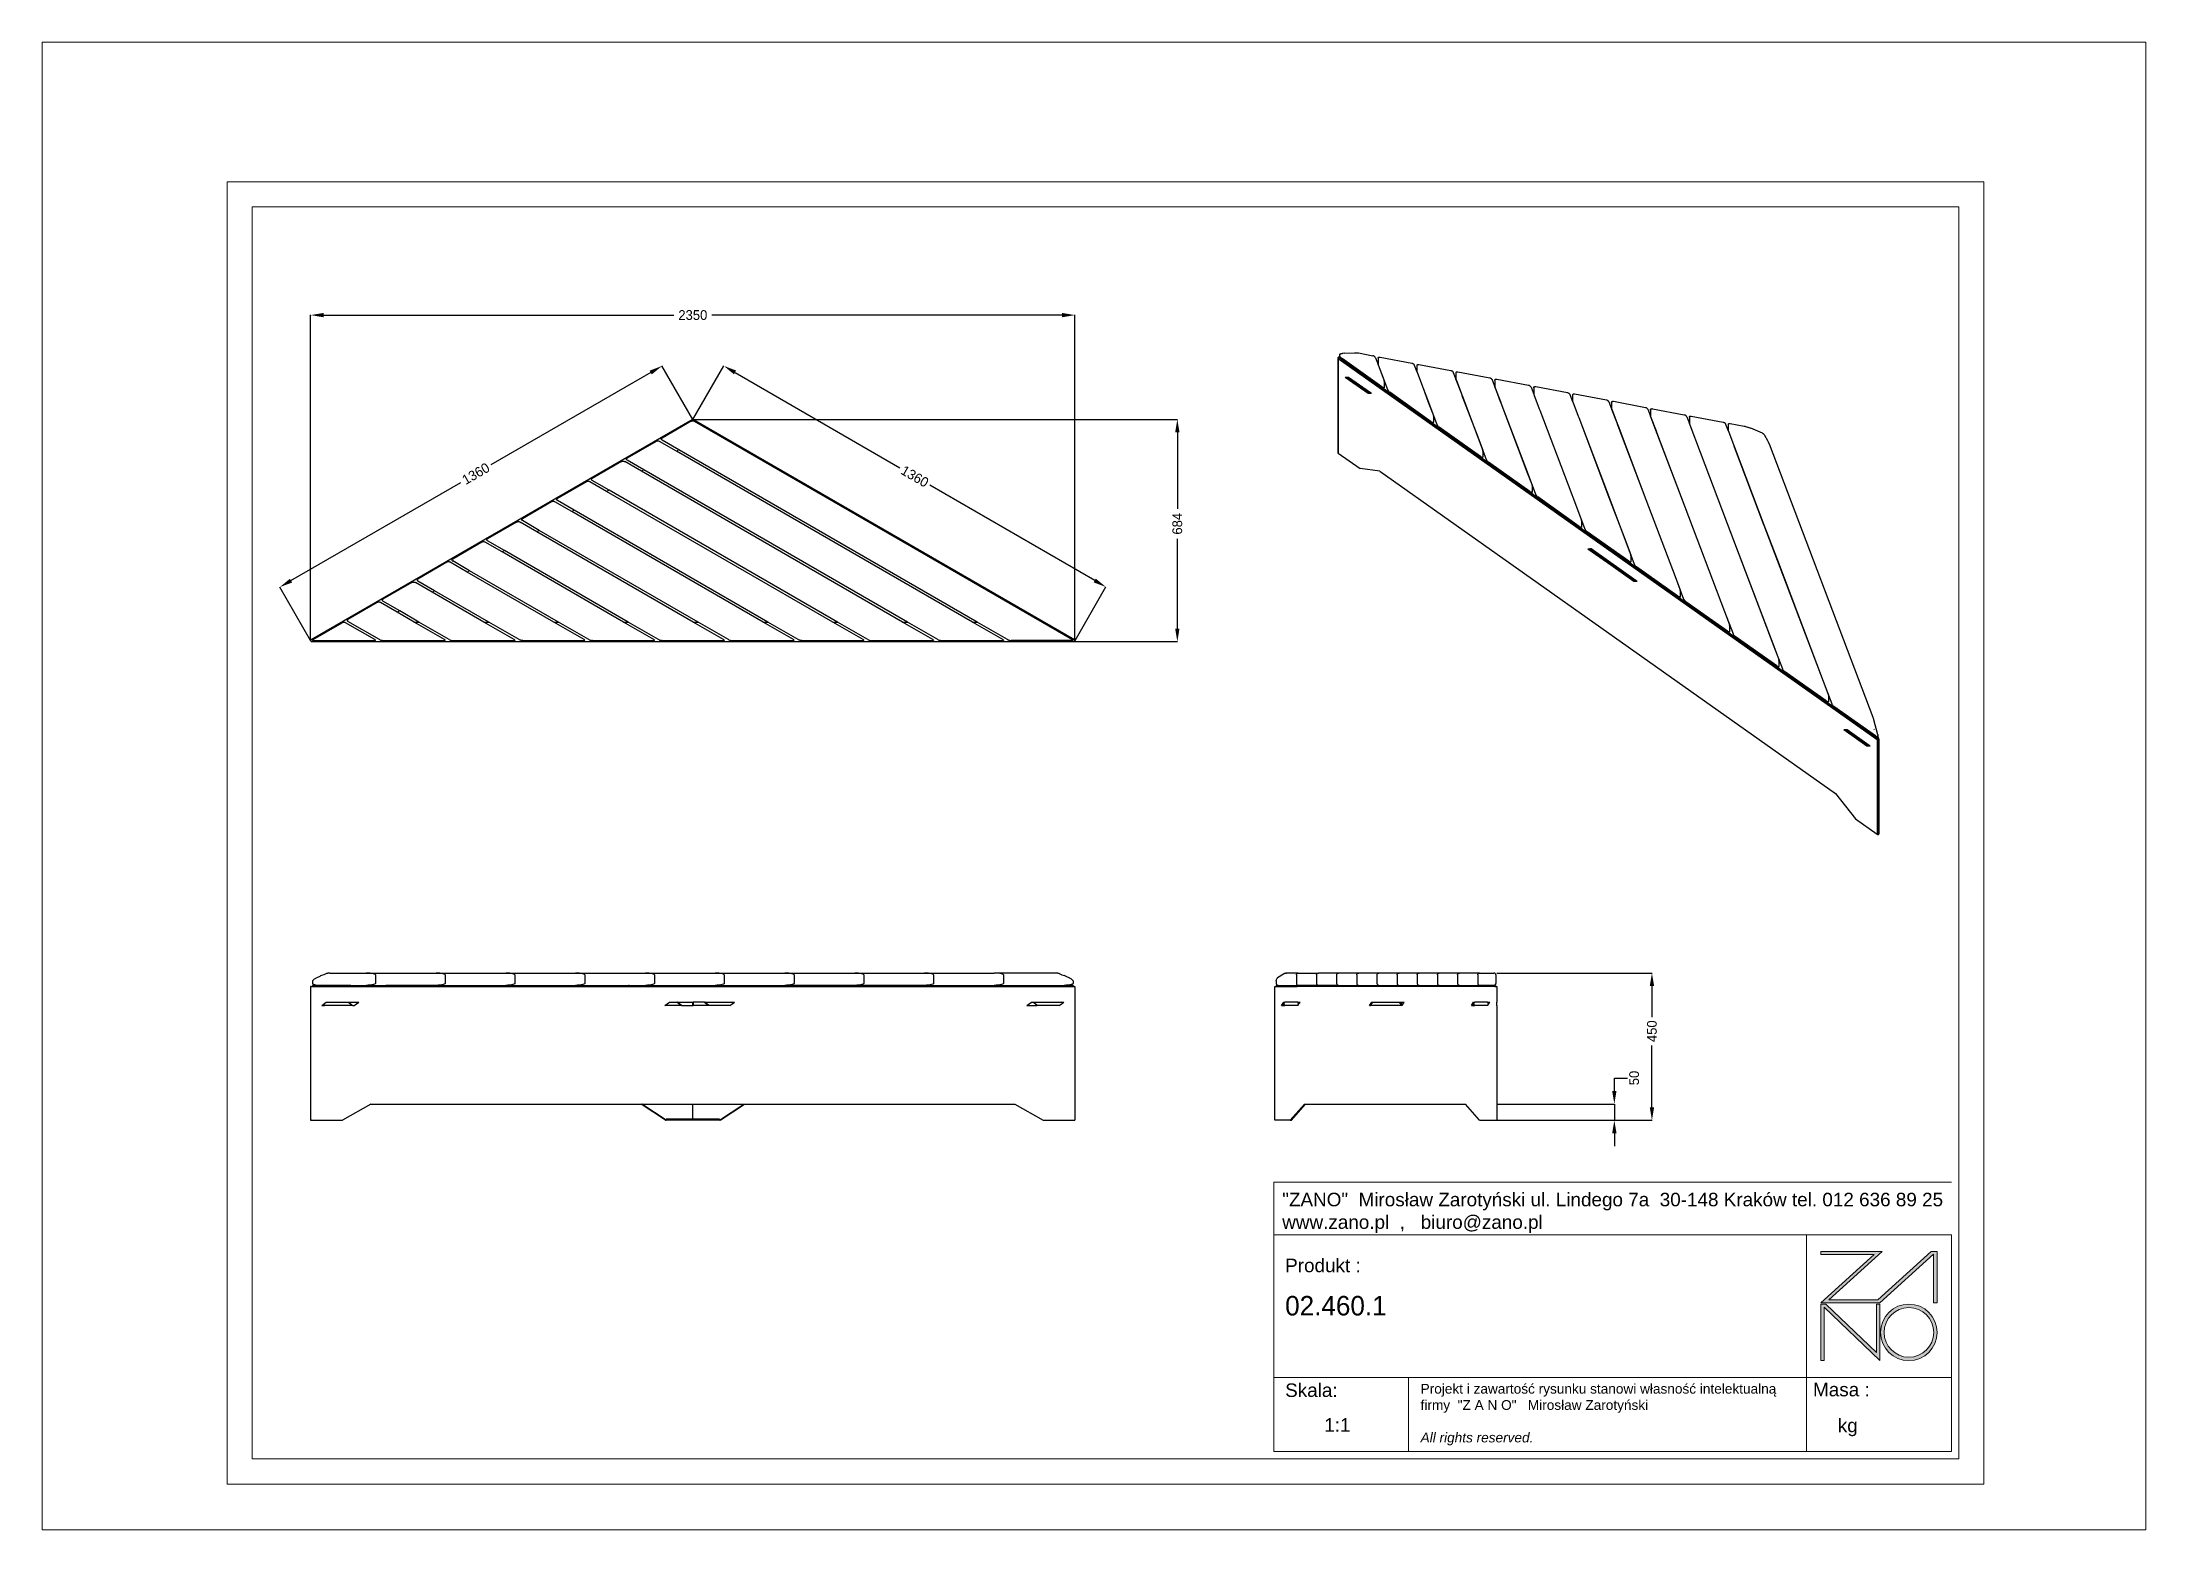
# Paper-space layout 'Layout1' of a CAD drawing. Header units: millimetres. Extents: x 15 to 242, y 17 to 178.
# The model-space entities are those that its viewports show. They can reach past a viewport. Long polylines and large blocks are cut down to what shows.
import ezdxf

# ---------------------------------------------------------------- set-up
doc = ezdxf.new("R2010")
doc.units = ezdxf.units.MM
doc.layers.add('DIMS', color=1, linetype='Continuous')
doc.layers.add('tabelka', color=155, linetype='Continuous')
doc.dimstyles.new('ISO-25', dxfattribs={"dimtxt": 2.5, "dimasz": 2.5, "dimexe": 1.25, "dimexo": 0.625, "dimtad": 1, "dimtxsty": 'Standard', "dimcen": 2.5, "dimadec": 0, "dimazin": 0, "dimtfac": 1, "dimtmove": 0, "dimatfit": 3, "dimfxl": 1, "dimarcsym": 0})
doc.dimstyles.get("Standard").update_dxf_attribs({"dimtxt": 0.18, "dimasz": 0.18, "dimexe": 0.18, "dimexo": 0.0625, "dimgap": 0.09, "dimtad": 0, "dimtih": 1, "dimtoh": 1, "dimdec": 4, "dimzin": 0, "dimdsep": 46, "dimtxsty": 'Standard', "dimcen": 0.09, "dimadec": 0, "dimazin": 0, "dimtfac": 1, "dimtdec": 4, "dimtofl": 0, "dimtmove": 0, "dimatfit": 3, "dimfxl": 1, "dimtolj": 1, "dimtzin": 0, "dimarcsym": 0})

psp = doc.layouts.get("Layout1")

msp = doc.modelspace()

# ---------------------------------------------------------------- texts
at = {"layer": 'tabelka', "lineweight": 5, "attachment_point": 1}
for s, insert, char_height, width in [('{\\fArial|b0|i0|c238|p34;"ZANO"  Mirosław Zarotyński ul. Lindego 7a  30-148 Kraków tel. 012 636 89 25\\Pwww.zano.pl  ,   biuro@zano.pl}', (3191.1, 940.7), 41.595, 2040.38), ('{\\fArial|b0|i0|c238|p34;Produkt : }', (3200.1, 738), 41.595, 265.273), ('{\\fCentury Gothic|b0|i0|c238|p34;02.460.1}', (3200.1, 623.3), 60, 849.376), ('{\\fArial|b0|i0|c238|p34;Skala: }', (3200.1, 354.1), 41.595, 191.675), ('{\\fArial|b0|i0|c238|p34;Masa :}', (4824.7, 356), 41.595, 200.457), ('{\\fArial|b0|i0|c238|p34;1:1}', (3320.5, 247.3), 41.595, 42.482), ('{\\fArial|b0|i0|c238|p34; kg}', (4884.8, 245.6), 41.595, 290.547)]:
    msp.add_mtext(s, dxfattribs=dict(at, insert=insert, char_height=char_height, width=width))
at = {"layer": 'tabelka', "color": 1, "lineweight": 5, "insert": (3617, 352.7), "char_height": 30, "width": 1186.12, "attachment_point": 1}
msp.add_mtext('{\\fArial|b0|i0|c0|p34;Projekt i zawartość rysunku stanowi własność intelektualną firmy \\fArial|b0|i0|c238|p34; "Z A N O"   Mirosław Zarotyński\\fArial|b0|i1|c238|p34;\\P\\PAll rights reserved.}', dxfattribs=at)

# ---------------------------------------------------------------- blocks, each defined once
blk = doc.blocks.new('*D35')
at = {"layer": 'Defpoints', "color": 0}
for p in [(2553.3, 3641.4), (201, 2639.7), (2553.3, 2640.2)]:
    blk.add_point(p, dxfattribs=at)
at = {"layer": 'DIMS', "color": 0, "lineweight": -2}
for p, q in [((201, 2640.2), (201, 3641.9)), ((241, 3641.4), (1318.7, 3641.4)), ((2513.3, 3641.4), (1435.7, 3641.4)), ((2553.3, 2640.7), (2553.3, 3641.9))]:
    blk.add_line(p, q, dxfattribs=at)
at = {"layer": 'DIMS', "color": 0}
for points in [[(241, 3648.1), (241, 3634.7), (201, 3641.4)], [(2513.3, 3634.7), (2513.3, 3648.1), (2553.3, 3641.4)]]:
    blk.add_solid(points, dxfattribs=at)
at = {"layer": 'DIMS', "color": 0, "insert": (1377.2, 3641.4), "char_height": 30, "attachment_point": 5}
blk.add_mtext('2350', dxfattribs=at)
blk = doc.blocks.new('*D36')
at = {"layer": 'Defpoints', "color": 0}
for p in [(3851.6, 1213.9), (3852.1, 1163.9), (4213.2, 1163.9)]:
    blk.add_point(p, dxfattribs=at)
at = {"layer": 'DIMS', "color": 0, "lineweight": -2}
for p, q in [((4213.2, 1253.9), (4213.2, 1293.9)), ((4213.2, 1293.9), (4253.2, 1293.9)), ((3852.1, 1213.9), (4213.7, 1213.9)), ((4213.2, 1213.9), (4213.2, 1163.9)), ((3852.6, 1163.9), (4213.7, 1163.9)), ((4213.2, 1123.9), (4213.2, 1083.9))]:
    blk.add_line(p, q, dxfattribs=at)
at = {"layer": 'DIMS', "color": 0}
for points in [[(4206.6, 1253.9), (4219.9, 1253.9), (4213.2, 1213.9)], [(4219.9, 1123.9), (4206.6, 1123.9), (4213.2, 1163.9)]]:
    blk.add_solid(points, dxfattribs=at)
at = {"layer": 'DIMS', "color": 0, "insert": (4274.2, 1293.9), "char_height": 30, "attachment_point": 5, "rotation": 90}
blk.add_mtext('50', dxfattribs=at)
blk = doc.blocks.new('*D37')
at = {"layer": 'Defpoints', "color": 0}
for p in [(1377.2, 3320.5), (2550.1, 2636.9), (2868.3, 2636.9)]:
    blk.add_point(p, dxfattribs=at)
at = {"layer": 'DIMS', "color": 0, "lineweight": -2}
for p, q in [((1377.7, 3320.5), (2868.8, 3320.5)), ((2868.3, 3280.5), (2868.3, 3045.4)), ((2868.3, 2676.9), (2868.3, 2953.4)), ((2550.6, 2636.9), (2868.8, 2636.9))]:
    blk.add_line(p, q, dxfattribs=at)
at = {"layer": 'DIMS', "color": 0}
for points in [[(2874.9, 3280.5), (2861.6, 3280.5), (2868.3, 3320.5)], [(2861.6, 2676.9), (2874.9, 2676.9), (2868.3, 2636.9)]]:
    blk.add_solid(points, dxfattribs=at)
at = {"layer": 'DIMS', "color": 0, "insert": (2868.3, 2999.4), "char_height": 30, "attachment_point": 5, "rotation": 90}
blk.add_mtext('684', dxfattribs=at)
blk = doc.blocks.new('*D38')
at = {"layer": 'Defpoints', "color": 0}
for p in [(1282.2, 3484.7), (1377.2, 3320.5), (200.9, 2640)]:
    blk.add_point(p, dxfattribs=at)
at = {"layer": 'DIMS', "color": 0, "lineweight": -2}
for p, q in [((1247.5, 3464.7), (755.7, 3180.2)), ((1377.1, 3320.5), (1282.1, 3484.9)), ((140.5, 2824.3), (663.1, 3126.6)), ((200.9, 2640.1), (105.8, 2804.4))]:
    blk.add_line(p, q, dxfattribs=at)
at = {"layer": 'DIMS', "color": 0}
for points in [[(1250.9, 3458.9), (1244.2, 3470.5), (1282.2, 3484.7)], [(137.2, 2830.1), (143.9, 2818.5), (105.9, 2804.3)]]:
    blk.add_solid(points, dxfattribs=at)
at = {"layer": 'DIMS', "color": 0, "insert": (709.4, 3153.4), "char_height": 30, "attachment_point": 5, "rotation": 30.04926}
blk.add_mtext('\\A1;1360', dxfattribs=at)
blk = doc.blocks.new('*D39')
at = {"layer": 'Defpoints', "color": 0}
for p in [(1377.2, 3320.5), (2648.5, 2804.8), (2553.3, 2640.2)]:
    blk.add_point(p, dxfattribs=at)
at = {"layer": 'DIMS', "color": 0, "lineweight": -2}
for p, q in [((1377.2, 3320.5), (1472.5, 3485.2)), ((1507, 3465), (2014.1, 3171.7)), ((2613.9, 2824.9), (2106.8, 3118.2)), ((2553.4, 2640.3), (2648.6, 2805))]:
    blk.add_line(p, q, dxfattribs=at)
at = {"layer": 'DIMS', "color": 0}
for points in [[(1510.3, 3470.8), (1503.7, 3459.3), (1472.4, 3485.1)], [(2610.6, 2819.1), (2617.2, 2830.6), (2648.5, 2804.8)]]:
    blk.add_solid(points, dxfattribs=at)
at = {"layer": 'DIMS', "color": 0, "insert": (2060.4, 3145), "char_height": 30, "attachment_point": 5, "rotation": 329.95699}
blk.add_mtext('\\A1;1360', dxfattribs=at)
blk = doc.blocks.new('*D40')
at = {"layer": 'Defpoints', "color": 0}
for p in [(3851.5, 1616.9), (3852.1, 1163.9), (4328.9, 1163.9)]:
    blk.add_point(p, dxfattribs=at)
at = {"layer": 'DIMS', "color": 0, "lineweight": -2}
for p, q in [((3852, 1616.9), (4329.4, 1616.9)), ((4328.9, 1576.9), (4328.9, 1481.4)), ((4328.9, 1203.9), (4328.9, 1394.4)), ((3852.6, 1163.9), (4329.4, 1163.9))]:
    blk.add_line(p, q, dxfattribs=at)
at = {"layer": 'DIMS', "color": 0}
for points in [[(4335.6, 1576.9), (4322.2, 1576.9), (4328.9, 1616.9)], [(4322.2, 1203.9), (4335.6, 1203.9), (4328.9, 1163.9)]]:
    blk.add_solid(points, dxfattribs=at)
at = {"layer": 'DIMS', "color": 0, "insert": (4328.9, 1437.9), "char_height": 30, "attachment_point": 5, "rotation": 90}
blk.add_mtext('450', dxfattribs=at)
blk = doc.blocks.new('zano')
at = {"layer": 'Defpoints', "lineweight": 5}
for points in [[(6270.2, 3716.2), (6270.2, 3707.4), (6434.8, 3707.4), (6270.2, 3558.4), (6452.4, 3558.4), (6617.9, 3708.2), (6617.9, 3558.4), (6628.6, 3558.4), (6628.6, 3716.2), (6610.7, 3716.2), (6446.1, 3567.2), (6295.4, 3567.2), (6459.9, 3716.2), (6270.2, 3716.2), (6270.2, 3707.4)], [(6270.2, 3554.4), (6286.2, 3554.4), (6441.7, 3405.6), (6441.7, 3554.4), (6452.4, 3554.4), (6452.4, 3380.5), (6281, 3544.6), (6281, 3380.5), (6270.2, 3380.5)]]:
    blk.add_hatch(color=251, dxfattribs=at).paths.add_polyline_path(points)
h = blk.add_hatch(color=251, dxfattribs=at)
h.paths.add_polyline_path([(6454.7, 3467.4, 1), (6628.6, 3467.4, 1)])
h.paths.add_polyline_path([(6617.9, 3467.4, -1), (6465.4, 3467.4, -1)], flags=16)
at = {"layer": 'Defpoints', "color": 251, "lineweight": 5}
blk.add_lwpolyline([(6434.8, 3707.4), (6270.2, 3558.4), (6452.4, 3558.4), (6617.9, 3708.2), (6617.9, 3558.4), (6628.6, 3558.4), (6628.6, 3716.2), (6610.7, 3716.2), (6446.1, 3567.2), (6295.4, 3567.2), (6459.9, 3716.2), (6270.2, 3716.2), (6270.2, 3707.4), (6432.1, 3707.4)], dxfattribs=at)
for points in [[(6270.2, 3716.2), (6270.2, 3707.4), (6434.8, 3707.4), (6270.2, 3558.4), (6452.4, 3558.4), (6617.9, 3708.2), (6617.9, 3558.4), (6628.6, 3558.4), (6628.6, 3716.2), (6610.7, 3716.2), (6446.1, 3567.2), (6295.4, 3567.2), (6459.9, 3716.2), (6270.2, 3716.2), (6270.2, 3707.4)], [(6270.2, 3554.4), (6286.2, 3554.4), (6441.7, 3405.6), (6441.7, 3554.4), (6452.4, 3554.4), (6452.4, 3380.5), (6281, 3544.6), (6281, 3380.5), (6270.2, 3380.5)]]:
    blk.add_lwpolyline(points, close=True, dxfattribs=at)
for radius in [87, 76.3]:
    blk.add_circle((6541.7, 3467.4), radius, dxfattribs=at)

# ---------------------------------------------------------------- dimensions: what is measured, and where the dimension line sits
at = {"layer": 'DIMS'}
dim = msp.add_linear_dim(base=(2553.3, 3641.4), p1=(201, 2639.7), p2=(2553.3, 2640.2), text='2350', dimstyle='ISO-25', override={"dimscale": 1, "dimtxt": 30, "dimasz": 40, "dimexe": 0.5, "dimexo": 0.5, "dimgap": 6, "dimtad": 0, "dimtih": 1, "dimtoh": 1, "dimdec": 0, "dimlfac": 1, "dimzin": 0, "dimadec": 2, "dimtfac": 2, "dimtdec": 1, "dimtzin": 0}, dxfattribs=at)
dim.commit()
dim.dimension.update_dxf_attribs({"geometry": '*D35', "text_midpoint": (1377.2, 3641.4)})
dim = msp.add_linear_dim(base=(1282.2, 3484.7), p1=(200.9, 2640), p2=(1377.2, 3320.5), angle=30.04926, text='1360', dimstyle='Standard', override={"dimtxt": 30, "dimasz": 40, "dimgap": 6, "dimtih": 0, "dimdec": 0}, dxfattribs=at)
dim.commit()
dim.dimension.update_dxf_attribs({"geometry": '*D38', "text_midpoint": (709.4, 3153.4), "dimtype": 161})
dim = msp.add_aligned_dim(p1=(1377.2, 3320.5), p2=(2553.3, 2640.2), distance=190.1, text='1360', dimstyle='Standard', override={"dimtxt": 30, "dimasz": 40, "dimgap": 6, "dimtih": 0, "dimtoh": 0, "dimdec": 0}, dxfattribs=at)
dim.commit()
dim.dimension.update_dxf_attribs({"geometry": '*D39', "text_midpoint": (2060.4, 3145)})
for base, p1, p2, text, override, picture, middle in [((2868.3, 2636.9), (1377.2, 3320.5), (2550.1, 2636.9), '684', {"dimtxt": 30, "dimasz": 40, "dimexe": 0.5, "dimexo": 0.5, "dimgap": 6, "dimtad": 0, "dimtih": 1, "dimtoh": 1, "dimdec": 0, "dimzin": 0, "dimtxsty": 'Standard', "dimadec": 2, "dimtfac": 2, "dimtdec": 1, "dimtzin": 0}, '*D37', (2868.3, 2999.4)), ((4328.9, 1163.9), (3851.5, 1616.9), (3852.1, 1163.9), '450', {"dimtxt": 30, "dimasz": 40, "dimexe": 0.5, "dimexo": 0.5, "dimgap": 6, "dimtad": 0, "dimtih": 1, "dimtoh": 1, "dimdec": 0, "dimzin": 0, "dimadec": 2, "dimtfac": 2, "dimtdec": 1, "dimtzin": 0}, '*D40', (4328.9, 1437.9)), ((4213.2, 1163.9), (3851.6, 1213.9), (3852.1, 1163.9), '50', {"dimtxt": 30, "dimasz": 40, "dimexe": 0.5, "dimexo": 0.5, "dimgap": 6, "dimtad": 0, "dimtih": 1, "dimtoh": 1, "dimdec": 0, "dimzin": 0, "dimtxsty": 'Standard', "dimadec": 2, "dimtfac": 2, "dimtdec": 1, "dimtzin": 0}, '*D36', (4274.2, 1293.9))]:
    dim = msp.add_linear_dim(base=base, p1=p1, p2=p2, angle=270, text=text, dimstyle='ISO-25', override=override, dxfattribs=at)
    dim.commit()
    dim.dimension.update_dxf_attribs({"geometry": picture, "text_midpoint": middle, "dimtype": 160, "text_rotation": 90})

# ---------------------------------------------------------------- linework, layer by layer
for p, q in [((3362.6, 3510.2), (3362.4, 3509.8)), ((3362.4, 3509.8), (3362.5, 3509.3)), ((3362.5, 3509.3), (3362.6, 3508.8)), ((3362.5, 3509.3), (3362.5, 3218.5)), ((3362.9, 3510.7), (3362.6, 3510.2)), ((3362.6, 3508.8), (3362.9, 3508.3)), ((3363.3, 3511.1), (3362.9, 3510.7)), ((3362.9, 3508.3), (3363.4, 3508)), ((3363.8, 3511.4), (3363.3, 3511.1)), ((3363.4, 3508), (3363.9, 3509.3)), ((3363.4, 3508), (5022.3, 2335)), ((3363.4, 3508), (3363.4, 3219.8)), ((3364.4, 3511.7), (3363.8, 3511.4)), ((3368.3, 3508.5), (3363.9, 3509.3)), ((3365.1, 3511.8), (3364.4, 3511.7)), ((3365.8, 3511.8), (3365.1, 3511.8)), ((3366.5, 3511.8), (3365.8, 3511.8)), ((3366.5, 3511.8), (3370.8, 3510.9)), ((3367.8, 3520.4), (3368.4, 3521.3)), ((3367.8, 3520.4), (3367.8, 3514.8)), ((3367.9, 3514.4), (3367.8, 3514.8)), ((3367.9, 3514.4), (3368.5, 3513.2)), ((3368.3, 3510.6), (5023, 2340.6)), ((3372.1, 3509.9), (3368.3, 3510.6)), ((3368.3, 3510.6), (3368.3, 3508.5)), ((3368.3, 3508.5), (3368.3, 3508.5)), ((3371.1, 3506.5), (3368.3, 3508.5)), ((3368.7, 3521.6), (3368.4, 3521.3)), ((3368.5, 3513.2), (3369, 3512.6)), ((3369.3, 3521.9), (3368.7, 3521.6)), ((3369, 3512.6), (3370.8, 3510.9)), ((3369.3, 3521.9), (3371.4, 3522.6)), ((3370.8, 3510.9), (3370.9, 3510.8)), ((3370.8, 3510.9), (3371, 3510.9)), ((3370.9, 3510.8), (3371.9, 3510)), ((3371.1, 3506.5), (3372.4, 3505.6)), ((3372.5, 3522.9), (3371.4, 3522.6)), ((3371.9, 3510), (3372.1, 3509.9)), ((3372.1, 3509.9), (3375.2, 3507.6)), ((3372.4, 3505.6), (3372.4, 3505.6)), ((3372.4, 3505.6), (3435.2, 3461.2)), ((3372.5, 3522.9), (3376, 3523.4)), ((3498, 3420.8), (3375.2, 3507.6)), ((3377.7, 3523.6), (3376, 3523.4)), ((3382.7, 3524), (3377.7, 3523.6)), ((3382.7, 3524), (3413.9, 3525.6)), ((3413.9, 3525.6), (3415.4, 3525.6)), ((3415.4, 3525.6), (3417, 3525.6)), ((3417, 3525.6), (3418.7, 3525.5)), ((3418.7, 3525.5), (3420.5, 3525.4)), ((3420.5, 3525.4), (3422.2, 3525.3)), ((3422.2, 3525.3), (3423.8, 3525.1)), ((3423.8, 3525.1), (3424.2, 3525)), ((3424.2, 3525), (3425.4, 3524.8)), ((3425.4, 3524.8), (3470.3, 3516.3)), ((3471.5, 3516), (3470.3, 3516.3)), ((3472.7, 3515.5), (3471.5, 3516)), ((3473.8, 3514.9), (3472.7, 3515.5)), ((3474.8, 3514.2), (3473.8, 3514.9)), ((3475.3, 3513.7), (3474.8, 3514.2)), ((3476.3, 3512.9), (3475.3, 3513.7)), ((3477, 3512), (3476.3, 3512.9)), ((3477.4, 3511.2), (3477, 3512)), ((3477.9, 3510.3), (3477.4, 3511.2)), ((3477.9, 3510.3), (3485.9, 3489.1)), ((3486, 3508.7), (3486.1, 3509.5)), ((3486, 3508.7), (3486, 3490.3)), ((3486.1, 3509.5), (3486.4, 3510.3)), ((3486.4, 3510.3), (3486.7, 3510.9)), ((3486.7, 3510.9), (3487.3, 3511.4)), ((3487.3, 3511.4), (3488, 3511.9)), ((3488, 3511.9), (3488.9, 3512.2)), ((3488.9, 3512.2), (3489.8, 3512.3)), ((3489.8, 3512.3), (3490.8, 3512.3)), ((3490.8, 3512.3), (3492, 3512.2)), ((3492, 3512.2), (3590.1, 3493.6)), ((3385.3, 3450.7), (3390.9, 3450.8)), ((3385.3, 3450.7), (3456, 3400.7)), ((3390.9, 3450.8), (3458.8, 3402.7)), ((3390.9, 3450.8), (3395.2, 3450.8)), ((3395.2, 3450.8), (3463.1, 3402.8)), ((3435.2, 3461.1), (3435.2, 3461.2)), ((3435.2, 3461.1), (3443.2, 3455.5)), ((3443.3, 3455.5), (3443.2, 3455.5)), ((3443.3, 3455.5), (3448.9, 3451.5)), ((3448.9, 3451.5), (3448.9, 3451.5)), ((3448.9, 3451.5), (3862.8, 3158.8)), ((3485.9, 3489.1), (3486.3, 3489.1)), ((3485.9, 3489.1), (3486.2, 3488.3)), ((3486, 3490.3), (3486.3, 3489.2)), ((3486.5, 3488.2), (3486.2, 3488.3)), ((3486.2, 3488.3), (3504.4, 3440.2)), ((3486.3, 3489.1), (3486.3, 3489.2)), ((3486.4, 3488.4), (3486.3, 3489.1)), ((3486.3, 3489.1), (3486.3, 3489.1)), ((3486.4, 3488.4), (3486.5, 3488.2)), ((3486.5, 3488.2), (3515.4, 3412)), ((3504.4, 3440.2), (3504.7, 3439.3)), ((3505, 3437.9), (3504.7, 3439.3)), ((3505, 3437.9), (3505, 3437.2)), ((3505, 3437.2), (3505, 3418.8)), ((3590.1, 3493.6), (3591.3, 3493.3)), ((3591.3, 3493.3), (3592.4, 3492.9)), ((3592.4, 3492.9), (3593.5, 3492.2)), ((3593.5, 3492.2), (3594.6, 3491.5)), ((3595.1, 3491), (3594.6, 3491.5)), ((3595.1, 3491), (3596, 3490.2)), ((3596, 3490.2), (3596.7, 3489.3)), ((3597.2, 3488.5), (3596.7, 3489.3)), ((3597.2, 3488.5), (3597.6, 3487.6)), ((3597.6, 3487.6), (3605.7, 3466.4)), ((3605.7, 3466.4), (3606.1, 3466.4)), ((3605.7, 3466.4), (3606, 3465.6)), ((3605.8, 3486), (3605.9, 3486.8)), ((3605.8, 3486), (3605.8, 3467.6)), ((3605.8, 3467.6), (3606, 3466.5)), ((3605.9, 3486.8), (3606.1, 3487.6)), ((3606.1, 3466.4), (3606, 3466.5)), ((3606.3, 3465.5), (3606, 3465.6)), ((3606, 3465.6), (3622.7, 3421.4)), ((3606.1, 3487.6), (3606.5, 3488.2)), ((3606.2, 3465.7), (3606.1, 3466.4)), ((3606.1, 3466.4), (3606.1, 3466.4)), ((3606.2, 3465.7), (3606.3, 3465.5)), ((3606.3, 3465.5), (3623, 3421.4)), ((3606.5, 3488.2), (3607.1, 3488.7)), ((3607.1, 3488.7), (3607.8, 3489.2)), ((3607.8, 3489.2), (3608.6, 3489.5)), ((3608.6, 3489.5), (3609.5, 3489.6)), ((3609.5, 3489.6), (3610.6, 3489.7)), ((3610.6, 3489.7), (3611.8, 3489.5)), ((3611.8, 3489.5), (3709.9, 3470.9)), ((3709.9, 3470.9), (3711, 3470.6)), ((3711, 3470.6), (3712.2, 3470.2)), ((3712.2, 3470.2), (3713.3, 3469.6)), ((3713.3, 3469.6), (3714.3, 3468.8)), ((3714.9, 3468.4), (3714.3, 3468.8)), ((3714.9, 3468.4), (3715.8, 3467.5)), ((3715.8, 3467.5), (3716.5, 3466.6)), ((3716.9, 3465.8), (3716.5, 3466.6)), ((3716.9, 3465.8), (3717.4, 3464.9)), ((3717.4, 3464.9), (3725.4, 3443.8)), ((3725.4, 3443.8), (3725.8, 3443.7)), ((3725.4, 3443.8), (3725.8, 3442.9)), ((3725.6, 3463.3), (3725.7, 3464.1)), ((3725.6, 3463.3), (3725.6, 3444.9)), ((3725.6, 3444.9), (3725.8, 3443.9)), ((3725.7, 3464.1), (3725.9, 3464.9)), ((3725.8, 3443.7), (3725.8, 3443.9)), ((3725.8, 3443.7), (3725.9, 3443.7)), ((3726, 3442.8), (3725.8, 3442.9)), ((3725.8, 3442.9), (3742.5, 3398.7)), ((3725.9, 3464.9), (3726.3, 3465.6)), ((3726, 3443), (3725.9, 3443.7)), ((3726, 3443), (3726, 3442.8)), ((3726, 3442.8), (3742.8, 3398.7)), ((3726.3, 3465.6), (3726.9, 3466)), ((3726.9, 3466), (3727.5, 3466.5)), ((3727.5, 3466.5), (3728.4, 3466.8)), ((3728.4, 3466.8), (3729.3, 3466.9)), ((3729.3, 3466.9), (3730.4, 3467)), ((3730.4, 3467), (3731.5, 3466.8)), ((3731.5, 3466.8), (3829.6, 3448.2)), ((3829.6, 3448.2), (3830.8, 3447.9)), ((3830.8, 3447.9), (3832, 3447.5)), ((3832, 3447.5), (3833.1, 3446.9)), ((3833.1, 3446.9), (3834.1, 3446.1)), ((3834.6, 3445.7), (3834.1, 3446.1)), ((3834.6, 3445.7), (3835.6, 3444.8)), ((3835.6, 3444.8), (3836.3, 3443.9)), ((3836.7, 3443.1), (3836.3, 3443.9)), ((3836.7, 3443.1), (3837.2, 3442.2)), ((3837.2, 3442.2), (3845.2, 3421.1)), ((3845.3, 3440.6), (3845.4, 3441.4)), ((3845.3, 3440.6), (3845.3, 3422.2)), ((3845.4, 3441.4), (3845.7, 3442.2)), ((3845.7, 3442.2), (3846, 3442.9)), ((3846, 3442.9), (3846.6, 3443.4)), ((3846.6, 3443.4), (3847.3, 3443.8)), ((3847.3, 3443.8), (3848.2, 3444.1)), ((3848.2, 3444.1), (3849.1, 3444.2)), ((3849.1, 3444.2), (3850.1, 3444.3)), ((3850.1, 3444.3), (3851.3, 3444.1)), ((3851.3, 3444.1), (3949.4, 3425.6)), ((3456, 3400.7), (3458.8, 3402.7)), ((3456, 3400.7), (3465.9, 3400.8)), ((3458.8, 3402.7), (3463.1, 3402.8)), ((3463.1, 3402.8), (3465.9, 3400.8)), ((3498, 3420.8), (3500.2, 3419.3)), ((3501.3, 3418.6), (3500.2, 3419.3)), ((3502.2, 3418.2), (3501.3, 3418.6)), ((3503.4, 3417.8), (3502.2, 3418.2)), ((3504, 3417.7), (3503.4, 3417.8)), ((3504.5, 3417.9), (3504, 3417.7)), ((3504.8, 3418.4), (3504.5, 3417.9)), ((3504.8, 3418.4), (3505, 3418.8)), ((3515.4, 3412), (3515.8, 3411)), ((3515.8, 3411), (3516.2, 3410.2)), ((3516.2, 3410.2), (3516.9, 3409.2)), ((3516.9, 3409.2), (3517.7, 3408.1)), ((3517.7, 3408.1), (3518.5, 3407)), ((3518.5, 3407), (3519.5, 3406)), ((3519.5, 3406), (3520.5, 3405)), ((3520.5, 3405), (3521, 3404.6)), ((3521, 3404.6), (3522, 3403.8)), ((3649.8, 3313.4), (3522, 3403.8)), ((3623, 3421.4), (3622.7, 3421.4)), ((3622.7, 3421.4), (3623.6, 3419.1)), ((3623, 3421.4), (3623.9, 3419.1)), ((3623.9, 3419.1), (3623.6, 3419.1)), ((3623.6, 3419.1), (3624.5, 3416.8)), ((3623.9, 3419.1), (3624.7, 3416.8)), ((3624.7, 3416.8), (3624.5, 3416.8)), ((3624.5, 3416.8), (3640.7, 3374)), ((3624.7, 3416.8), (3641.1, 3373.7)), ((3640.7, 3374), (3641.1, 3373.7)), ((3640.7, 3374), (3656.3, 3332.8)), ((3641.1, 3373.7), (3667.2, 3304.6)), ((3742.8, 3398.7), (3742.5, 3398.7)), ((3742.5, 3398.7), (3743.4, 3396.4)), ((3742.8, 3398.7), (3743.6, 3396.4)), ((3743.6, 3396.4), (3743.4, 3396.4)), ((3743.4, 3396.4), (3744.2, 3394.1)), ((3743.6, 3396.4), (3744.5, 3394.1)), ((3744.5, 3394.1), (3744.2, 3394.1)), ((3744.2, 3394.1), (3792.6, 3266.6)), ((3744.5, 3394.1), (3792.9, 3266.3)), ((3845.2, 3421.1), (3845.6, 3421)), ((3845.2, 3421.1), (3845.5, 3420.2)), ((3845.3, 3422.2), (3845.6, 3421.2)), ((3845.8, 3420.1), (3845.5, 3420.2)), ((3845.5, 3420.2), (3862.3, 3376)), ((3845.6, 3421), (3845.6, 3421.2)), ((3845.8, 3420.3), (3845.6, 3421)), ((3845.6, 3421), (3845.6, 3421)), ((3845.8, 3420.3), (3845.8, 3420.1)), ((3845.8, 3420.1), (3862.5, 3376)), ((3862.5, 3376), (3862.3, 3376)), ((3862.3, 3376), (3863.1, 3373.7)), ((3862.5, 3376), (3863.4, 3373.7)), ((3863.4, 3373.7), (3863.1, 3373.7)), ((3863.1, 3373.7), (3864, 3371.5)), ((3863.4, 3373.7), (3864.3, 3371.4)), ((3864.3, 3371.4), (3864, 3371.5)), ((3864, 3371.5), (3944.4, 3159.2)), ((3864.3, 3371.4), (3944.8, 3159)), ((3949.4, 3425.6), (3950.6, 3425.3)), ((3950.6, 3425.3), (3951.7, 3424.8)), ((3951.7, 3424.8), (3952.9, 3424.2)), ((3952.9, 3424.2), (3953.9, 3423.5)), ((3954.4, 3423), (3953.9, 3423.5)), ((3954.4, 3423), (3955.3, 3422.1)), ((3955.3, 3422.1), (3956, 3421.2)), ((3956.5, 3420.5), (3956, 3421.2)), ((3956.5, 3420.5), (3956.9, 3419.5)), ((3956.9, 3419.5), (3965, 3398.4)), ((3965, 3398.4), (3965.4, 3398.3)), ((3965, 3398.4), (3965.3, 3397.5)), ((3965.1, 3417.9), (3965.2, 3418.7)), ((3965.1, 3417.9), (3965.1, 3399.5)), ((3965.1, 3399.5), (3965.3, 3398.5)), ((3965.2, 3418.7), (3965.4, 3419.5)), ((3965.4, 3398.3), (3965.3, 3398.5)), ((3965.6, 3397.4), (3965.3, 3397.5)), ((3965.3, 3397.5), (3982, 3353.3)), ((3965.4, 3419.5), (3965.8, 3420.2)), ((3965.5, 3397.6), (3965.4, 3398.3)), ((3965.4, 3398.3), (3965.4, 3398.3)), ((3965.5, 3397.6), (3965.6, 3397.4)), ((3965.6, 3397.4), (3982.3, 3353.3)), ((3965.8, 3420.2), (3966.4, 3420.7)), ((3966.4, 3420.7), (3967.1, 3421.1)), ((3967.1, 3421.1), (3967.9, 3421.4)), ((3967.9, 3421.4), (3968.8, 3421.5)), ((3968.8, 3421.5), (3969.9, 3421.6)), ((3969.9, 3421.6), (3971.1, 3421.5)), ((3971.1, 3421.5), (4069.2, 3402.9)), ((4069.2, 3402.9), (4070.3, 3402.6)), ((4070.3, 3402.6), (4071.5, 3402.1)), ((4071.5, 3402.1), (4072.6, 3401.5)), ((4072.6, 3401.5), (4073.6, 3400.8)), ((4074.2, 3400.3), (4073.6, 3400.8)), ((4074.2, 3400.3), (4075.1, 3399.4)), ((4075.1, 3399.4), (4075.8, 3398.5)), ((4076.2, 3397.8), (4075.8, 3398.5)), ((4076.2, 3397.8), (4076.7, 3396.8)), ((4076.7, 3396.8), (4084.7, 3375.7)), ((4084.7, 3375.7), (4085.1, 3375.6)), ((4084.7, 3375.7), (4085.1, 3374.8)), ((4084.9, 3395.2), (4085, 3396)), ((4084.9, 3395.2), (4084.9, 3376.9)), ((4084.9, 3376.9), (4085.1, 3375.8)), ((4085, 3396), (4085.2, 3396.8)), ((4085.1, 3375.6), (4085.1, 3375.8)), ((4085.1, 3375.6), (4085.2, 3375.6)), ((4085.3, 3374.8), (4085.1, 3374.8)), ((4085.1, 3374.8), (4101.8, 3330.6)), ((4085.2, 3396.8), (4085.6, 3397.5)), ((4085.3, 3374.9), (4085.2, 3375.6)), ((4085.3, 3374.9), (4085.3, 3374.8)), ((4085.3, 3374.8), (4102.1, 3330.6)), ((4085.6, 3397.5), (4086.2, 3398)), ((4086.2, 3398), (4086.8, 3398.4)), ((4086.8, 3398.4), (4087.7, 3398.7)), ((4087.7, 3398.7), (4088.6, 3398.8)), ((4088.6, 3398.8), (4089.7, 3398.9)), ((4089.7, 3398.9), (4090.8, 3398.8)), ((4090.8, 3398.8), (4188.9, 3380.2)), ((4190.1, 3379.9), (4188.9, 3380.2)), ((4191.3, 3379.4), (4190.1, 3379.9)), ((4192.4, 3378.8), (4191.3, 3379.4)), ((4193.4, 3378.1), (4192.4, 3378.8)), ((4193.9, 3377.6), (4193.4, 3378.1)), ((4194.9, 3376.7), (4193.9, 3377.6)), ((4195.6, 3375.8), (4194.9, 3376.7)), ((4196, 3375.1), (4195.6, 3375.8)), ((4196.5, 3374.1), (4196, 3375.1)), ((4196.5, 3374.1), (4204.5, 3353)), ((4204.7, 3372.6), (4204.8, 3373.3)), ((4204.7, 3372.6), (4204.7, 3354.2)), ((4204.8, 3373.3), (4205, 3374.1)), ((4205, 3374.1), (4205.3, 3374.8)), ((4205.3, 3374.8), (4205.9, 3375.3)), ((4205.9, 3375.3), (4206.6, 3375.7)), ((4206.6, 3375.7), (4207.5, 3376)), ((4207.5, 3376), (4208.4, 3376.1)), ((4208.4, 3376.1), (4209.4, 3376.2)), ((4209.4, 3376.2), (4210.6, 3376.1)), ((4210.6, 3376.1), (4308.7, 3357.5)), ((202.5, 2642.9), (1375.1, 3319.9)), ((1371.9, 3314.6), (1282.3, 3262.9)), ((1371.9, 3314.6), (1373.2, 3315.2)), ((1371.9, 3314.6), (1373.2, 3315.2)), ((1373.2, 3315.2), (1374.7, 3315.6)), ((1373.2, 3315.2), (1374.7, 3315.6)), ((1374.7, 3315.6), (1376, 3315.8)), ((1376, 3315.8), (1374.7, 3315.6)), ((1375.7, 3320.2), (1375.1, 3319.9)), ((1375.7, 3320.2), (1375.1, 3319.9)), ((1376.3, 3320.4), (1375.7, 3320.2)), ((1376.3, 3320.4), (1375.7, 3320.2)), ((1376, 3315.8), (1376.3, 3315.8)), ((1376.3, 3315.8), (1376, 3315.8)), ((1376.9, 3320.5), (1376.3, 3320.4)), ((1376.9, 3320.5), (1376.3, 3320.4)), ((1376.3, 3315.8), (1378, 3315.8)), ((1376.3, 3315.8), (1378, 3315.8)), ((1377.5, 3320.5), (1376.9, 3320.5)), ((1377.5, 3320.5), (1376.9, 3320.5)), ((1378.1, 3320.4), (1377.5, 3320.5)), ((1378.1, 3320.4), (1377.5, 3320.5)), ((1378, 3315.8), (1378.3, 3315.8)), ((1378.3, 3315.8), (1378, 3315.8)), ((1378.7, 3320.2), (1378.1, 3320.4)), ((1378.7, 3320.2), (1378.1, 3320.4)), ((1378.3, 3315.8), (1379.6, 3315.6)), ((1379.6, 3315.6), (1378.3, 3315.8)), ((1379.2, 3319.9), (1378.7, 3320.2)), ((1379.2, 3319.9), (1378.7, 3320.2)), ((1379.2, 3319.9), (2551.8, 2642.9)), ((1379.6, 3315.6), (1381.1, 3315.2)), ((1379.6, 3315.6), (1381.1, 3315.2)), ((1381.1, 3315.2), (1382.3, 3314.6)), ((1382.3, 3314.6), (1381.1, 3315.2)), ((1382.3, 3314.6), (2545.8, 2642.9)), ((3649.8, 3313.4), (3652.1, 3311.9)), ((3653.2, 3311.3), (3652.1, 3311.9)), ((3654.1, 3310.9), (3653.2, 3311.3)), ((3655.3, 3310.4), (3654.1, 3310.9)), ((3655.9, 3310.4), (3655.3, 3310.4)), ((3656.3, 3310.5), (3655.9, 3310.4)), ((3656.3, 3332.8), (3656.5, 3331.9)), ((3656.7, 3311), (3656.3, 3310.5)), ((3656.9, 3330.5), (3656.5, 3331.9)), ((3656.7, 3311), (3656.9, 3311.5)), ((3656.9, 3330.5), (3656.9, 3329.8)), ((3656.9, 3329.8), (3656.9, 3311.5)), ((3667.2, 3304.6), (3667.7, 3303.7)), ((3667.7, 3303.7), (3668.1, 3302.9)), ((3668.1, 3302.9), (3668.7, 3301.8)), ((3982.3, 3353.3), (3982, 3353.3)), ((3982, 3353.3), (3982.9, 3351)), ((3982.3, 3353.3), (3983.2, 3351)), ((3983.2, 3351), (3982.9, 3351)), ((3982.9, 3351), (3983.8, 3348.8)), ((3983.2, 3351), (3984, 3348.7)), ((3984, 3348.7), (3983.8, 3348.8)), ((3983.8, 3348.8), (4070.7, 3119.4)), ((3984, 3348.7), (4070.9, 3119.4)), ((4102.1, 3330.6), (4101.8, 3330.6)), ((4101.8, 3330.6), (4102.7, 3328.4)), ((4102.1, 3330.6), (4102.9, 3328.3)), ((4102.9, 3328.3), (4102.7, 3328.4)), ((4102.7, 3328.4), (4103.5, 3326.1)), ((4102.9, 3328.3), (4103.8, 3326)), ((4103.8, 3326), (4103.5, 3326.1)), ((4103.5, 3326.1), (4190.4, 3096.8)), ((4103.8, 3326), (4190.7, 3096.7)), ((4204.5, 3353), (4204.9, 3352.9)), ((4204.5, 3353), (4204.8, 3352.1)), ((4204.7, 3354.2), (4204.9, 3353.1)), ((4205.1, 3352.1), (4204.8, 3352.1)), ((4204.8, 3352.1), (4221.6, 3308)), ((4204.9, 3352.9), (4204.9, 3353.1)), ((4205.1, 3352.2), (4204.9, 3352.9)), ((4204.9, 3352.9), (4204.9, 3352.9)), ((4205.1, 3352.2), (4205.1, 3352.1)), ((4205.1, 3352.1), (4221.8, 3307.9)), ((4221.8, 3307.9), (4221.6, 3308)), ((4221.6, 3308), (4222.4, 3305.7)), ((4221.8, 3307.9), (4222.7, 3305.6)), ((4222.7, 3305.6), (4222.4, 3305.7)), ((4222.4, 3305.7), (4223.3, 3303.4)), ((4222.7, 3305.6), (4223.6, 3303.3)), ((4223.6, 3303.3), (4223.3, 3303.4)), ((4223.3, 3303.4), (4310.2, 3074.1)), ((4223.6, 3303.3), (4310.5, 3074)), ((4308.7, 3357.5), (4309.9, 3357.2)), ((4309.9, 3357.2), (4311, 3356.7)), ((4311, 3356.7), (4312.2, 3356.1)), ((4312.2, 3356.1), (4313.2, 3355.4)), ((4313.7, 3354.9), (4313.2, 3355.4)), ((4313.7, 3354.9), (4314.6, 3354)), ((4314.6, 3354), (4315.4, 3353.2)), ((4315.8, 3352.4), (4315.4, 3353.2)), ((4315.8, 3352.4), (4316.2, 3351.5)), ((4316.2, 3351.5), (4324.3, 3330.3)), ((4324.3, 3330.3), (4324.7, 3330.2)), ((4324.3, 3330.3), (4324.6, 3329.4)), ((4324.4, 3349.9), (4324.5, 3350.6)), ((4324.4, 3349.9), (4324.4, 3331.5)), ((4324.4, 3331.5), (4324.6, 3330.4)), ((4324.5, 3350.6), (4324.7, 3351.5)), ((4324.7, 3330.2), (4324.6, 3330.4)), ((4324.9, 3329.4), (4324.6, 3329.4)), ((4324.6, 3329.4), (4341.3, 3285.3)), ((4324.7, 3351.5), (4325.1, 3352.1)), ((4324.8, 3329.5), (4324.7, 3330.2)), ((4324.7, 3330.2), (4324.7, 3330.2)), ((4324.8, 3329.5), (4324.9, 3329.4)), ((4324.9, 3329.4), (4341.6, 3285.2)), ((4325.1, 3352.1), (4325.7, 3352.6)), ((4325.7, 3352.6), (4326.4, 3353.1)), ((4326.4, 3353.1), (4327.3, 3353.3)), ((4327.3, 3353.3), (4328.2, 3353.4)), ((4328.2, 3353.4), (4329.2, 3353.5)), ((4329.2, 3353.5), (4330.4, 3353.4)), ((4330.4, 3353.4), (4428.5, 3334.8)), ((4428.5, 3334.8), (4429.6, 3334.5)), ((4429.6, 3334.5), (4430.8, 3334)), ((4430.8, 3334), (4431.9, 3333.4)), ((4431.9, 3333.4), (4432.9, 3332.7)), ((4433.5, 3332.2), (4432.9, 3332.7)), ((4433.5, 3332.2), (4434.4, 3331.4)), ((4434.4, 3331.4), (4435.1, 3330.5)), ((4435.5, 3329.7), (4435.1, 3330.5)), ((4435.5, 3329.7), (4436, 3328.8)), ((4436, 3328.8), (4444, 3307.6)), ((4444, 3307.6), (4444.4, 3307.5)), ((4444, 3307.6), (4444.4, 3306.7)), ((4444.2, 3327.2), (4444.3, 3328)), ((4444.2, 3327.2), (4444.2, 3308.8)), ((4444.2, 3308.8), (4444.4, 3307.7)), ((4444.3, 3328), (4444.5, 3328.8)), ((4444.4, 3307.5), (4444.4, 3307.7)), ((4444.4, 3307.5), (4444.5, 3307.5)), ((4444.6, 3306.7), (4444.4, 3306.7)), ((4444.4, 3306.7), (4461.1, 3262.6)), ((4444.5, 3328.8), (4444.9, 3329.4)), ((4444.6, 3306.8), (4444.5, 3307.5)), ((4444.6, 3306.8), (4444.6, 3306.7)), ((4444.6, 3306.7), (4461.4, 3262.5)), ((4444.9, 3329.4), (4445.5, 3329.9)), ((4445.5, 3329.9), (4446.1, 3330.4)), ((4446.1, 3330.4), (4447, 3330.6)), ((4447, 3330.6), (4447.9, 3330.8)), ((4447.9, 3330.8), (4449, 3330.8)), ((4449, 3330.8), (4450.1, 3330.7)), ((4450.1, 3330.7), (4548.2, 3312.1)), ((4548.2, 3312.1), (4549.4, 3311.8)), ((4549.4, 3311.8), (4550.6, 3311.3)), ((4550.6, 3311.3), (4551.7, 3310.7)), ((4551.7, 3310.7), (4552.7, 3310)), ((4553.2, 3309.5), (4552.7, 3310)), ((4553.2, 3309.5), (4554.2, 3308.7)), ((4554.2, 3308.7), (4554.9, 3307.8)), ((4555.3, 3307), (4554.9, 3307.8)), ((4555.3, 3307), (4555.8, 3306.1)), ((4555.8, 3306.1), (4563.8, 3284.9)), ((4564, 3304.5), (4564.1, 3305.3)), ((4564, 3304.5), (4564, 3286.1)), ((4564.1, 3305.3), (4564.3, 3306.1)), ((4564.3, 3306.1), (4564.7, 3306.7)), ((4564.7, 3306.7), (4565.2, 3307.2)), ((4565.2, 3307.2), (4565.9, 3307.7)), ((4565.9, 3307.7), (4566.8, 3307.9)), ((4566.8, 3307.9), (4567.7, 3308.1)), ((4567.7, 3308.1), (4568.7, 3308.1)), ((4568.7, 3308.1), (4569.9, 3308)), ((4569.9, 3308), (4612.4, 3299.9)), ((1264.6, 3252.6), (1175, 3200.9)), ((1265.9, 3253.2), (1264.6, 3252.6)), ((1267.3, 3253.6), (1265.9, 3253.2)), ((1268.6, 3253.8), (1267.3, 3253.6)), ((1268.9, 3253.9), (1268.6, 3253.8)), ((1270.6, 3253.9), (1268.9, 3253.9)), ((1272.2, 3253.6), (1270.6, 3253.9)), ((1273.7, 3253.2), (1272.2, 3253.6)), ((1275, 3252.6), (1273.7, 3253.2)), ((1326.8, 3222.7), (1275, 3252.6)), ((1280.2, 3260.4), (1280.3, 3260.6)), ((1280.2, 3259.4), (1280.2, 3260.4)), ((1280.2, 3259.4), (1280.6, 3258.5)), ((1280.3, 3260.6), (1280.6, 3261.3)), ((1281.3, 3262.2), (1280.6, 3261.3)), ((1280.6, 3258.5), (1281.3, 3257.6)), ((1281.3, 3262.2), (1282.3, 3262.9)), ((1282.3, 3256.9), (1281.3, 3257.6)), ((1334.1, 3227), (1282.3, 3256.9)), ((3668.7, 3301.8), (3669.5, 3300.7)), ((3669.5, 3300.7), (3670.4, 3299.6)), ((3670.4, 3299.6), (3671.4, 3298.6)), ((3671.4, 3298.6), (3672.4, 3297.7)), ((3672.4, 3297.7), (3672.9, 3297.2)), ((3672.9, 3297.2), (3673.8, 3296.5)), ((3801.7, 3206), (3673.8, 3296.5)), ((3792.6, 3266.6), (3792.9, 3266.3)), ((3792.6, 3266.6), (3808.2, 3225.4)), ((3792.9, 3266.3), (3819.1, 3197.3)), ((4341.6, 3285.2), (4341.3, 3285.3)), ((4341.3, 3285.3), (4342.2, 3283)), ((4341.6, 3285.2), (4342.5, 3282.9)), ((4342.5, 3282.9), (4342.2, 3283)), ((4342.2, 3283), (4343.1, 3280.7)), ((4342.5, 3282.9), (4343.3, 3280.6)), ((4343.3, 3280.6), (4343.1, 3280.7)), ((4343.1, 3280.7), (4430, 3051.4)), ((4343.3, 3280.6), (4430.3, 3051.3)), ((4461.4, 3262.5), (4461.1, 3262.6)), ((4461.1, 3262.6), (4462, 3260.3)), ((4461.4, 3262.5), (4462.3, 3260.2)), ((4462.3, 3260.2), (4462, 3260.3)), ((4462, 3260.3), (4462.8, 3258)), ((4462.3, 3260.2), (4463.1, 3257.9)), ((4463.1, 3257.9), (4462.8, 3258)), ((4462.8, 3258), (4560.5, 3000.2)), ((4463.1, 3257.9), (4560.9, 3000)), ((4563.8, 3284.9), (4564.2, 3284.8)), ((4563.8, 3284.9), (4564.1, 3284)), ((4564, 3286.1), (4564.2, 3285)), ((4564.4, 3284), (4564.1, 3284)), ((4564.1, 3284), (4580.9, 3239.9)), ((4564.2, 3284.8), (4564.2, 3285)), ((4564.4, 3284.1), (4564.2, 3284.8)), ((4564.2, 3284.8), (4564.2, 3284.8)), ((4564.4, 3284.1), (4564.4, 3284)), ((4564.4, 3284), (4581.2, 3239.8)), ((4581.2, 3239.8), (4580.9, 3239.9)), ((4580.9, 3239.9), (4581.7, 3237.6)), ((4581.2, 3239.8), (4582, 3237.5)), ((4582, 3237.5), (4581.7, 3237.6)), ((4581.7, 3237.6), (4582.6, 3235.3)), ((4582, 3237.5), (4582.9, 3235.3)), ((4612.4, 3299.9), (4614.4, 3299.5)), ((4614.5, 3299.5), (4614.4, 3299.5)), ((4614.5, 3299.5), (4617.2, 3298.8)), ((4617.2, 3298.8), (4620.3, 3297.9)), ((4620.3, 3297.9), (4623.4, 3296.9)), ((4623.4, 3296.9), (4623.6, 3296.8)), ((4623.6, 3296.8), (4625, 3296.4)), ((4625, 3296.4), (4626.6, 3295.8)), ((4627.1, 3295.6), (4626.6, 3295.8)), ((4627.1, 3295.6), (4627.6, 3295.5)), ((4627.6, 3295.5), (4630.4, 3294.5)), ((4627.6, 3295.5), (4627.6, 3295.5)), ((4630.4, 3294.5), (4632.9, 3293.5)), ((4669.1, 3277.9), (4632.9, 3293.5)), ((4669.1, 3277.9), (4669.7, 3277.7)), ((4669.7, 3277.7), (4670.3, 3277.3)), ((4670.3, 3277.3), (4670.9, 3277)), ((4670.9, 3277), (4671.4, 3276.6)), ((4671.4, 3276.6), (4671.8, 3276.2)), ((4672.7, 3275.5), (4671.8, 3276.2)), ((4672.7, 3275.5), (4673.2, 3275)), ((4674, 3274), (4673.2, 3275)), ((4674, 3274), (4674.4, 3273.5)), ((4674.4, 3273.5), (4675.1, 3272.4)), ((4675.1, 3272.4), (4684.8, 3255.5)), ((4685.6, 3254), (4684.8, 3255.5)), ((4686.5, 3252.4), (4685.6, 3254)), ((4687.4, 3250.7), (4686.5, 3252.4)), ((4688.1, 3249.1), (4687.4, 3250.7)), ((4688.1, 3249.1), (4688.5, 3248.4)), ((4689.1, 3247.2), (4688.5, 3248.4)), ((4689.6, 3246.2), (4689.1, 3247.2)), ((4689.9, 3245.5), (4689.6, 3246.2)), ((4689.9, 3245.5), (5008.6, 2404.5)), ((1157.2, 3190.6), (1067.6, 3138.9)), ((1157.2, 3190.6), (1158.5, 3191.2)), ((1158.5, 3191.2), (1160, 3191.6)), ((1160, 3191.6), (1161.2, 3191.8)), ((1161.2, 3191.8), (1161.6, 3191.9)), ((1161.6, 3191.9), (1163.2, 3191.9)), ((1163.2, 3191.9), (1164.8, 3191.6)), ((1164.8, 3191.6), (1166.3, 3191.2)), ((1166.3, 3191.2), (1167.6, 3190.6)), ((1219.4, 3160.7), (1167.6, 3190.6)), ((1172.9, 3198.6), (1173.2, 3199.3)), ((1172.9, 3198.4), (1172.9, 3198.6)), ((1172.9, 3197.4), (1172.9, 3198.4)), ((1173.2, 3196.5), (1172.9, 3197.4)), ((1173.9, 3200.2), (1173.2, 3199.3)), ((1173.9, 3195.6), (1173.2, 3196.5)), ((1173.9, 3200.2), (1175, 3200.9)), ((1173.9, 3195.6), (1175, 3194.9)), ((1226.8, 3165), (1175, 3194.9)), ((1334.1, 3227), (1326.8, 3222.7)), ((2237.5, 2696.9), (1326.8, 3222.7)), ((2252.2, 2696.9), (1334.1, 3227)), ((3362.5, 3218.5), (3362.4, 3218.4)), ((3362.4, 3218.4), (3362.5, 3217.9)), ((3362.6, 3218.9), (3362.5, 3218.5)), ((3362.5, 3217.9), (3362.6, 3217.5)), ((3362.9, 3219.4), (3362.6, 3218.9)), ((3362.6, 3217.5), (3362.9, 3217)), ((3363.3, 3219.8), (3362.9, 3219.4)), ((3362.9, 3217), (3363.4, 3216.6)), ((3363.4, 3219.8), (3363.3, 3219.8)), ((3363.4, 3219.8), (3363.4, 3216.6)), ((3363.4, 3216.6), (3430.6, 3169.1)), ((3801.7, 3206), (3804, 3204.5)), ((3805, 3203.9), (3804, 3204.5)), ((3805.9, 3203.5), (3805, 3203.9)), ((3807.1, 3203.1), (3805.9, 3203.5)), ((3807.8, 3203), (3807.1, 3203.1)), ((3808.2, 3203.2), (3807.8, 3203)), ((3808.2, 3225.4), (3808.4, 3224.5)), ((3808.6, 3203.7), (3808.2, 3203.2)), ((3808.8, 3223.1), (3808.4, 3224.5)), ((3808.6, 3203.7), (3808.8, 3204.1)), ((3808.8, 3223.1), (3808.8, 3222.5)), ((3808.8, 3222.5), (3808.8, 3204.1)), ((3819.1, 3197.3), (3819.5, 3196.3)), ((3819.5, 3196.3), (3820, 3195.5)), ((3820, 3195.5), (3820.6, 3194.4)), ((3820.6, 3194.4), (3821.4, 3193.3)), ((3821.4, 3193.3), (3822.3, 3192.2)), ((3822.3, 3192.2), (3823.2, 3191.2)), ((3823.2, 3191.2), (3824.2, 3190.3)), ((3824.2, 3190.3), (3824.8, 3189.8)), ((3824.8, 3189.8), (3825.7, 3189.1)), ((3953.6, 3098.7), (3825.7, 3189.1)), ((4582.9, 3235.3), (4582.6, 3235.3)), ((4582.6, 3235.3), (4673.3, 2995.9)), ((4673.3, 2996.5), (4582.9, 3235.3)), ((1049.8, 3128.6), (960.2, 3076.9)), ((1051.1, 3129.2), (1049.8, 3128.6)), ((1052.6, 3129.7), (1051.1, 3129.2)), ((1053.8, 3129.8), (1052.6, 3129.7)), ((1054.2, 3129.9), (1053.8, 3129.8)), ((1055.8, 3129.9), (1054.2, 3129.9)), ((1057.4, 3129.7), (1055.8, 3129.9)), ((1058.9, 3129.2), (1057.4, 3129.7)), ((1060.2, 3128.6), (1058.9, 3129.2)), ((1112, 3098.7), (1060.2, 3128.6)), ((1065.5, 3136.4), (1065.6, 3136.6)), ((1065.5, 3135.4), (1065.5, 3136.4)), ((1065.8, 3134.5), (1065.5, 3135.4)), ((1065.6, 3136.6), (1065.8, 3137.3)), ((1065.8, 3137.3), (1066.6, 3138.2)), ((1066.6, 3133.6), (1065.8, 3134.5)), ((1066.6, 3138.2), (1067.6, 3138.9)), ((1067.6, 3132.9), (1066.6, 3133.6)), ((1119.4, 3103), (1067.6, 3132.9)), ((1226.8, 3165), (1219.4, 3160.7)), ((2022.7, 2696.9), (1219.4, 3160.7)), ((2037.5, 2696.9), (1226.8, 3165)), ((3491.8, 3161.2), (3430.6, 3169.1)), ((3491.8, 3161.2), (4893.9, 2169.8)), ((3862.8, 3158.8), (3862.8, 3158.8)), ((3862.8, 3158.8), (4890.5, 2432.2)), ((3944.4, 3159.2), (3944.8, 3159)), ((3944.4, 3159.2), (3960, 3118)), ((3944.8, 3159), (3971, 3089.9)), ((3960, 3118), (3960.3, 3117.2)), ((3960.6, 3115.7), (3960.3, 3117.2)), ((3960.6, 3115.7), (3960.6, 3115.1)), ((3960.6, 3115.1), (3960.6, 3096.7)), ((4070.7, 3119.4), (4070.9, 3119.4)), ((4070.7, 3119.4), (4096.3, 3051.8)), ((4070.9, 3119.4), (4096.6, 3051.6)), ((942.4, 3066.6), (852.8, 3014.9)), ((943.7, 3067.2), (942.4, 3066.6)), ((945.2, 3067.7), (943.7, 3067.2)), ((946.5, 3067.8), (945.2, 3067.7)), ((946.8, 3067.9), (946.5, 3067.8)), ((948.4, 3067.9), (946.8, 3067.9)), ((950.1, 3067.7), (948.4, 3067.9)), ((951.5, 3067.2), (950.1, 3067.7)), ((952.8, 3066.6), (951.5, 3067.2)), ((1004.6, 3036.7), (952.8, 3066.6)), ((958.2, 3074.6), (958.1, 3074.4)), ((958.1, 3074.4), (958.1, 3073.4)), ((958.1, 3073.4), (958.5, 3072.5)), ((958.5, 3075.3), (958.2, 3074.6)), ((959.2, 3076.2), (958.5, 3075.3)), ((958.5, 3072.5), (959.2, 3071.7)), ((960.2, 3076.9), (959.2, 3076.2)), ((959.2, 3071.7), (960.2, 3070.9)), ((1012, 3041), (960.2, 3070.9)), ((1119.4, 3103), (1112, 3098.7)), ((1807.9, 2696.9), (1112, 3098.7)), ((1822.7, 2696.9), (1119.4, 3103)), ((3953.6, 3098.7), (3955.8, 3097.2)), ((3956.9, 3096.5), (3955.8, 3097.2)), ((3957.8, 3096.1), (3956.9, 3096.5)), ((3959, 3095.7), (3957.8, 3096.1)), ((3959.6, 3095.6), (3959, 3095.7)), ((3960.1, 3095.8), (3959.6, 3095.6)), ((3960.4, 3096.3), (3960.1, 3095.8)), ((3960.4, 3096.3), (3960.6, 3096.7)), ((3971, 3089.9), (3971.4, 3088.9)), ((3971.4, 3088.9), (3971.8, 3088.1)), ((3971.8, 3088.1), (3972.5, 3087)), ((3972.5, 3087), (3973.2, 3085.9)), ((3973.2, 3085.9), (3974.1, 3084.9)), ((3974.1, 3084.9), (3975.1, 3083.8)), ((3975.1, 3083.8), (3976.1, 3082.9)), ((3976.1, 3082.9), (3976.6, 3082.4)), ((3976.6, 3082.4), (3977.5, 3081.7)), ((4105.4, 2991.3), (3977.5, 3081.7)), ((4096.3, 3051.8), (4096.6, 3051.6)), ((4096.3, 3051.8), (4111.9, 3010.7)), ((4096.6, 3051.6), (4122.8, 2982.5)), ((4190.4, 3096.8), (4190.7, 3096.7)), ((4190.4, 3096.8), (4248.1, 2944.5)), ((4190.7, 3096.7), (4248.5, 2944.2)), ((4310.2, 3074.1), (4310.5, 3074)), ((4310.2, 3074.1), (4400, 2837.1)), ((4310.5, 3074), (4400.4, 2836.8)), ((4430, 3051.4), (4430.3, 3051.3)), ((4430, 3051.4), (4551.9, 2729.7)), ((4430.3, 3051.3), (4552.2, 2729.5)), ((835, 3004.7), (745.4, 2952.9)), ((835, 3004.7), (836.3, 3005.2)), ((836.3, 3005.2), (837.8, 3005.7)), ((837.8, 3005.7), (839.1, 3005.8)), ((839.1, 3005.8), (839.4, 3005.9)), ((839.4, 3005.9), (841.1, 3005.9)), ((842.7, 3005.7), (841.1, 3005.9)), ((844.2, 3005.2), (842.7, 3005.7)), ((844.2, 3005.2), (845.4, 3004.7)), ((897.2, 2974.7), (845.4, 3004.7)), ((850.7, 3012.4), (850.8, 3012.6)), ((850.7, 3011.4), (850.7, 3012.4)), ((851.1, 3010.5), (850.7, 3011.4)), ((850.8, 3012.6), (851.1, 3013.3)), ((851.1, 3013.3), (851.8, 3014.2)), ((851.8, 3009.7), (851.1, 3010.5)), ((851.8, 3014.2), (852.8, 3014.9)), ((852.8, 3008.9), (851.8, 3009.7)), ((904.6, 2979), (852.8, 3008.9)), ((904.6, 2979), (897.2, 2974.7)), ((1393.2, 2696.9), (904.6, 2979)), ((1012, 3041), (1004.6, 3036.7)), ((1593.2, 2696.9), (1004.6, 3036.7)), ((1607.9, 2696.9), (1012, 3041)), ((4105.4, 2991.3), (4107.7, 2989.8)), ((4108.7, 2989.1), (4107.7, 2989.8)), ((4109.6, 2988.7), (4108.7, 2989.1)), ((4110.8, 2988.3), (4109.6, 2988.7)), ((4111.5, 2988.2), (4110.8, 2988.3)), ((4111.9, 2988.4), (4111.5, 2988.2)), ((4111.9, 3010.7), (4112.1, 3009.8)), ((4112.3, 2988.9), (4111.9, 2988.4)), ((4112.5, 3008.4), (4112.1, 3009.8)), ((4112.3, 2988.9), (4112.5, 2989.3)), ((4112.5, 3008.4), (4112.5, 3007.7)), ((4112.5, 3007.7), (4112.5, 2989.3)), ((4122.8, 2982.5), (4123.3, 2981.5)), ((4123.3, 2981.5), (4123.7, 2980.7)), ((4123.7, 2980.7), (4124.3, 2979.7)), ((4124.3, 2979.7), (4125.1, 2978.6)), ((4125.1, 2978.6), (4126, 2977.5)), ((4560.9, 3000), (4560.5, 3000.2)), ((4560.5, 3000.2), (4703.7, 2622.3)), ((4560.9, 3000), (4704.1, 2622.1)), ((4673.3, 2995.9), (4673.3, 2996.5)), ((4673.3, 2996.5), (4673.6, 2995.8)), ((4673.3, 2995.9), (4673.6, 2995.1)), ((4673.6, 2995.8), (4673.6, 2995.1)), ((4673.6, 2995.8), (4714.9, 2887)), ((4673.6, 2995.1), (4714.4, 2887.5)), ((727.7, 2942.7), (638.1, 2890.9)), ((729, 2943.2), (727.7, 2942.7)), ((730.4, 2943.7), (729, 2943.2)), ((731.7, 2943.8), (730.4, 2943.7)), ((732, 2943.9), (731.7, 2943.8)), ((733.7, 2943.9), (732, 2943.9)), ((735.3, 2943.7), (733.7, 2943.9)), ((736.8, 2943.2), (735.3, 2943.7)), ((738.1, 2942.7), (736.8, 2943.2)), ((789.9, 2912.7), (738.1, 2942.7)), ((743.3, 2950.4), (743.4, 2950.6)), ((743.3, 2949.4), (743.3, 2950.4)), ((743.7, 2948.5), (743.3, 2949.4)), ((743.4, 2950.6), (743.7, 2951.3)), ((743.7, 2951.3), (744.4, 2952.2)), ((744.4, 2947.7), (743.7, 2948.5)), ((744.4, 2952.2), (745.4, 2952.9)), ((745.4, 2946.9), (744.4, 2947.7)), ((797.2, 2917), (745.4, 2946.9)), ((797.2, 2917), (789.9, 2912.7)), ((1178.4, 2696.9), (797.2, 2917)), ((1378.4, 2696.9), (897.2, 2974.7)), ((4126, 2977.5), (4126.9, 2976.4)), ((4126.9, 2976.4), (4127.9, 2975.5)), ((4127.9, 2975.5), (4128.5, 2975.1)), ((4128.5, 2975.1), (4129.4, 2974.3)), ((4257.3, 2883.9), (4129.4, 2974.3)), ((4132, 2922.7), (4137.6, 2922.8)), ((4132, 2922.7), (4202.7, 2872.7)), ((4137.6, 2922.8), (4205.6, 2874.7)), ((4137.6, 2922.8), (4141.9, 2922.8)), ((4141.9, 2922.8), (4280.6, 2824.8)), ((4248.1, 2944.5), (4248.5, 2944.2)), ((4248.1, 2944.5), (4263.7, 2903.3)), ((4248.5, 2944.2), (4274.7, 2875.1)), ((620.3, 2880.7), (530.7, 2828.9)), ((621.6, 2881.3), (620.3, 2880.7)), ((623.1, 2881.7), (621.6, 2881.3)), ((624.3, 2881.8), (623.1, 2881.7)), ((624.7, 2881.9), (624.3, 2881.8)), ((626.3, 2881.9), (624.7, 2881.9)), ((627.9, 2881.7), (626.3, 2881.9)), ((629.4, 2881.3), (627.9, 2881.7)), ((630.7, 2880.7), (629.4, 2881.3)), ((682.5, 2850.8), (630.7, 2880.7)), ((636.3, 2889.3), (636, 2888.6)), ((636, 2888.6), (636, 2888.4)), ((636, 2888.4), (636, 2887.4)), ((636, 2887.4), (636.3, 2886.5)), ((637, 2890.2), (636.3, 2889.3)), ((636.3, 2886.5), (637, 2885.7)), ((638.1, 2890.9), (637, 2890.2)), ((637, 2885.7), (638.1, 2884.9)), ((689.9, 2855), (638.1, 2884.9)), ((689.9, 2855), (682.5, 2850.8)), ((948.9, 2696.9), (682.5, 2850.8)), ((963.7, 2696.9), (689.9, 2855)), ((1163.7, 2696.9), (789.9, 2912.7)), ((4202.7, 2872.7), (4205.6, 2874.7)), ((4202.7, 2872.7), (4273.4, 2822.7)), ((4205.6, 2874.7), (4276.3, 2824.7)), ((4257.3, 2883.9), (4259.5, 2882.4)), ((4260.6, 2881.7), (4259.5, 2882.4)), ((4261.5, 2881.4), (4260.6, 2881.7)), ((4262.7, 2880.9), (4261.5, 2881.4)), ((4263.3, 2880.8), (4262.7, 2880.9)), ((4263.8, 2881), (4263.3, 2880.8)), ((4263.7, 2903.3), (4264, 2902.4)), ((4264.1, 2881.5), (4263.8, 2881)), ((4264.3, 2901), (4264, 2902.4)), ((4264.1, 2881.5), (4264.4, 2881.9)), ((4264.3, 2901), (4264.4, 2900.3)), ((4264.4, 2900.3), (4264.4, 2881.9)), ((4275.1, 2874.1), (4274.7, 2875.1)), ((4275.1, 2874.1), (4275.5, 2873.4)), ((4276.2, 2872.3), (4275.5, 2873.4)), ((4277, 2871.2), (4276.2, 2872.3)), ((4277.8, 2870.1), (4277, 2871.2)), ((4278.8, 2869.1), (4277.8, 2870.1)), ((4279.8, 2868.2), (4278.8, 2869.1)), ((4279.8, 2868.2), (4280.3, 2867.7)), ((4281.3, 2867), (4280.3, 2867.7)), ((4409.1, 2776.5), (4281.3, 2867)), ((4714.4, 2887.5), (4714.9, 2887)), ((4714.4, 2887.5), (4855.6, 2515)), ((4714.9, 2887), (4855.9, 2514.7)), ((512.9, 2818.7), (423.3, 2766.9)), ((512.9, 2818.7), (514.2, 2819.3)), ((514.2, 2819.3), (515.7, 2819.7)), ((515.7, 2819.7), (516.9, 2819.8)), ((516.9, 2819.8), (517.3, 2819.9)), ((517.3, 2819.9), (518.9, 2819.9)), ((518.9, 2819.9), (520.5, 2819.7)), ((520.5, 2819.7), (522, 2819.3)), ((522, 2819.3), (523.3, 2818.7)), ((575.1, 2788.8), (523.3, 2818.7)), ((528.7, 2826.6), (528.6, 2826.4)), ((528.6, 2826.4), (528.6, 2825.5)), ((528.6, 2825.5), (528.9, 2824.5)), ((528.9, 2827.3), (528.7, 2826.6)), ((529.7, 2828.2), (528.9, 2827.3)), ((528.9, 2824.5), (529.7, 2823.7)), ((530.7, 2828.9), (529.7, 2828.2)), ((529.7, 2823.7), (530.7, 2822.9)), ((582.5, 2793), (530.7, 2822.9)), ((582.5, 2793), (575.1, 2788.8)), ((734.1, 2696.9), (575.1, 2788.8)), ((748.9, 2696.9), (582.5, 2793)), ((4273.4, 2822.7), (4276.3, 2824.7)), ((4273.4, 2822.7), (4283.3, 2822.8)), ((4276.3, 2824.7), (4280.6, 2824.8)), ((4280.6, 2824.8), (4283.3, 2822.8)), ((4400, 2837.1), (4400.4, 2836.8)), ((4400, 2837.1), (4415.6, 2795.9)), ((4400.4, 2836.8), (4426.5, 2767.7)), ((4415.6, 2795.9), (4415.8, 2795)), ((4416.2, 2793.6), (4415.8, 2795)), ((4416.2, 2793.6), (4416.2, 2792.9)), ((4416.2, 2792.9), (4416.2, 2774.6)), ((405.5, 2756.7), (315.9, 2704.9)), ((406.8, 2757.3), (405.5, 2756.7)), ((408.3, 2757.7), (406.8, 2757.3)), ((409.6, 2757.8), (408.3, 2757.7)), ((409.9, 2757.9), (409.6, 2757.8)), ((411.5, 2757.9), (409.9, 2757.9)), ((413.1, 2757.7), (411.5, 2757.9)), ((414.6, 2757.3), (413.1, 2757.7)), ((415.9, 2756.7), (414.6, 2757.3)), ((467.7, 2726.8), (415.9, 2756.7)), ((421.3, 2764.6), (421.2, 2764.4)), ((421.2, 2764.4), (421.2, 2763.5)), ((421.2, 2763.5), (421.6, 2762.5)), ((421.6, 2765.3), (421.3, 2764.6)), ((422.3, 2766.2), (421.6, 2765.3)), ((421.6, 2762.5), (422.3, 2761.7)), ((423.3, 2766.9), (422.3, 2766.2)), ((422.3, 2761.7), (423.3, 2760.9)), ((475.1, 2731), (423.3, 2760.9)), ((475.1, 2731), (467.7, 2726.8)), ((519.4, 2696.9), (467.7, 2726.8)), ((534.1, 2696.9), (475.1, 2731)), ((4409.1, 2776.5), (4411.4, 2775)), ((4412.5, 2774.4), (4411.4, 2775)), ((4413.4, 2774), (4412.5, 2774.4)), ((4414.6, 2773.6), (4413.4, 2774)), ((4415.2, 2773.5), (4414.6, 2773.6)), ((4415.6, 2773.7), (4415.2, 2773.5)), ((4416, 2774.1), (4415.6, 2773.7)), ((4416, 2774.1), (4416.2, 2774.6)), ((4426.5, 2767.7), (4427, 2766.8)), ((4427, 2766.8), (4427.4, 2766)), ((4427.4, 2766), (4428, 2764.9)), ((4428, 2764.9), (4428.8, 2763.8)), ((4428.8, 2763.8), (4429.7, 2762.7)), ((4429.7, 2762.7), (4430.7, 2761.7)), ((4430.7, 2761.7), (4431.7, 2760.8)), ((4431.7, 2760.8), (4432.2, 2760.3)), ((4432.2, 2760.3), (4433.1, 2759.6)), ((4561, 2669.2), (4433.1, 2759.6)), ((4551.9, 2729.7), (4552.2, 2729.5)), ((4551.9, 2729.7), (4567.5, 2688.5)), ((4552.2, 2729.5), (4578.4, 2660.4)), ((208.5, 2642.9), (298.1, 2694.7)), ((299.4, 2695.3), (298.1, 2694.7)), ((300.9, 2695.7), (299.4, 2695.3)), ((302.2, 2695.8), (300.9, 2695.7)), ((302.5, 2695.9), (302.2, 2695.8)), ((304.2, 2695.9), (302.5, 2695.9)), ((305.8, 2695.7), (304.2, 2695.9)), ((307.3, 2695.3), (305.8, 2695.7)), ((308.5, 2694.7), (307.3, 2695.3)), ((398.1, 2642.9), (308.5, 2694.7)), ((313.9, 2702.6), (313.8, 2702.4)), ((313.8, 2702.4), (313.8, 2701.5)), ((313.8, 2701.5), (314.2, 2700.5)), ((314.2, 2703.3), (313.9, 2702.6)), ((314.9, 2704.2), (314.2, 2703.3)), ((314.2, 2700.5), (314.9, 2699.7)), ((315.9, 2704.9), (314.9, 2704.2)), ((314.9, 2699.7), (315.9, 2698.9)), ((412.9, 2642.9), (315.9, 2698.9)), ((519.4, 2696.9), (534.1, 2696.9)), ((612.9, 2642.9), (519.4, 2696.9)), ((627.7, 2642.9), (534.1, 2696.9)), ((734.1, 2696.9), (748.9, 2696.9)), ((827.7, 2642.9), (734.1, 2696.9)), ((842.4, 2642.9), (748.9, 2696.9)), ((948.9, 2696.9), (963.7, 2696.9)), ((1042.4, 2642.9), (948.9, 2696.9)), ((1057.2, 2642.9), (963.7, 2696.9)), ((1163.7, 2696.9), (1178.4, 2696.9)), ((1257.2, 2642.9), (1163.7, 2696.9)), ((1271.9, 2642.9), (1178.4, 2696.9)), ((1378.4, 2696.9), (1393.2, 2696.9)), ((1471.9, 2642.9), (1378.4, 2696.9)), ((1486.7, 2642.9), (1393.2, 2696.9)), ((1593.2, 2696.9), (1607.9, 2696.9)), ((1686.7, 2642.9), (1593.2, 2696.9)), ((1701.5, 2642.9), (1607.9, 2696.9)), ((1807.9, 2696.9), (1822.7, 2696.9)), ((1901.5, 2642.9), (1807.9, 2696.9)), ((1916.2, 2642.9), (1822.7, 2696.9)), ((2022.7, 2696.9), (2037.5, 2696.9)), ((2116.2, 2642.9), (2022.7, 2696.9)), ((2131, 2642.9), (2037.5, 2696.9)), ((2237.5, 2696.9), (2252.2, 2696.9)), ((2331, 2642.9), (2237.5, 2696.9)), ((2345.8, 2642.9), (2252.2, 2696.9)), ((4561, 2669.2), (4563.3, 2667.6)), ((4564.3, 2667), (4563.3, 2667.6)), ((4565.2, 2666.6), (4564.3, 2667)), ((4566.4, 2666.2), (4565.2, 2666.6)), ((4567.1, 2666.1), (4566.4, 2666.2)), ((4567.5, 2666.3), (4567.1, 2666.1)), ((4567.5, 2688.5), (4567.7, 2687.7)), ((4567.9, 2666.8), (4567.5, 2666.3)), ((4568.1, 2686.2), (4567.7, 2687.7)), ((4567.9, 2666.8), (4568.1, 2667.2)), ((4568.1, 2686.2), (4568.1, 2685.6)), ((4568.1, 2685.6), (4568.1, 2667.2)), ((4578.4, 2660.4), (4578.9, 2659.4)), ((4578.9, 2659.4), (4579.3, 2658.6)), ((4579.3, 2658.6), (4579.9, 2657.5)), ((4579.9, 2657.5), (4580.7, 2656.4)), ((4580.7, 2656.4), (4581.6, 2655.3)), ((4581.6, 2655.3), (4582.5, 2654.3)), ((201, 2640.7), (200.9, 2640)), ((200.9, 2640), (201, 2639.3)), ((201.2, 2641.4), (201, 2640.7)), ((201, 2639.3), (201.3, 2638.7)), ((201.5, 2642), (201.2, 2641.4)), ((201.3, 2638.7), (201.7, 2638.1)), ((202, 2642.5), (201.5, 2642)), ((201.7, 2638.1), (202.2, 2637.6)), ((202.5, 2642.9), (202, 2642.5)), ((202.2, 2637.6), (202.8, 2637.2)), ((202.8, 2637.2), (203.4, 2637)), ((203.4, 2637), (204.1, 2636.9)), ((204.1, 2636.9), (2550.1, 2637)), ((206.9, 2641.6), (206.6, 2641.1)), ((206.6, 2641.1), (206.7, 2640.7)), ((206.7, 2640.7), (206.7, 2640.6)), ((206.7, 2640.6), (207.3, 2640.2)), ((207.5, 2642.3), (206.9, 2641.6)), ((207.3, 2640.2), (208.1, 2640)), ((208.5, 2642.9), (207.5, 2642.3)), ((208.1, 2640), (209.3, 2639.9)), ((209.3, 2639.9), (397.3, 2639.9)), ((398.5, 2640), (397.3, 2639.9)), ((398.1, 2642.9), (399.2, 2642.3)), ((399.4, 2640.2), (398.5, 2640)), ((399.2, 2642.3), (399.8, 2641.6)), ((399.9, 2640.6), (399.4, 2640.2)), ((399.8, 2641.6), (400.1, 2641.1)), ((400, 2640.9), (399.9, 2640.6)), ((400.1, 2641.1), (400, 2640.9)), ((414.2, 2642.3), (412.9, 2642.9)), ((415.8, 2641.6), (414.2, 2642.3)), ((415.8, 2641.6), (417.5, 2641.1)), ((417.9, 2640.9), (417.5, 2641.1)), ((419.2, 2640.6), (417.9, 2640.9)), ((421, 2640.2), (419.2, 2640.6)), ((421, 2640.2), (422.6, 2640)), ((422.6, 2640), (424.1, 2639.9)), ((424.1, 2639.9), (612.1, 2639.9)), ((612.1, 2639.9), (613.3, 2640)), ((613.9, 2642.3), (612.9, 2642.9)), ((613.3, 2640), (614.2, 2640.2)), ((614.6, 2641.6), (613.9, 2642.3)), ((614.2, 2640.2), (614.7, 2640.6)), ((614.8, 2641.1), (614.6, 2641.6)), ((614.7, 2640.6), (614.8, 2640.9)), ((614.8, 2640.9), (614.8, 2641.1)), ((627.7, 2642.9), (629, 2642.3)), ((629, 2642.3), (630.5, 2641.6)), ((630.5, 2641.6), (632.2, 2641.1)), ((632.2, 2641.1), (632.7, 2640.9)), ((632.7, 2640.9), (634, 2640.6)), ((634, 2640.6), (635.7, 2640.2)), ((635.7, 2640.2), (637.4, 2640)), ((637.4, 2640), (638.9, 2639.9)), ((638.9, 2639.9), (826.9, 2639.9)), ((828.1, 2640), (826.9, 2639.9)), ((827.7, 2642.9), (828.7, 2642.3)), ((829, 2640.2), (828.1, 2640)), ((828.7, 2642.3), (829.3, 2641.6)), ((829.5, 2640.6), (829, 2640.2)), ((829.3, 2641.6), (829.6, 2641.1)), ((829.6, 2640.9), (829.5, 2640.6)), ((829.6, 2641.1), (829.6, 2640.9)), ((842.4, 2642.9), (843.7, 2642.3)), ((845.3, 2641.6), (843.7, 2642.3)), ((847, 2641.1), (845.3, 2641.6)), ((847.5, 2640.9), (847, 2641.1)), ((848.7, 2640.6), (847.5, 2640.9)), ((850.5, 2640.2), (848.7, 2640.6)), ((850.5, 2640.2), (852.2, 2640)), ((853.6, 2639.9), (852.2, 2640)), ((853.6, 2639.9), (1041.6, 2639.9)), ((1041.6, 2639.9), (1042.8, 2640)), ((1043.4, 2642.3), (1042.4, 2642.9)), ((1042.8, 2640), (1043.7, 2640.2)), ((1044.1, 2641.6), (1043.4, 2642.3)), ((1043.7, 2640.2), (1044.2, 2640.6)), ((1044.4, 2641.1), (1044.1, 2641.6)), ((1044.2, 2640.6), (1044.3, 2640.9)), ((1044.3, 2640.9), (1044.4, 2641.1)), ((1057.2, 2642.9), (1058.5, 2642.3)), ((1060, 2641.6), (1058.5, 2642.3)), ((1060, 2641.6), (1061.7, 2641.1)), ((1061.7, 2641.1), (1062.2, 2640.9)), ((1062.2, 2640.9), (1063.5, 2640.6)), ((1065.3, 2640.2), (1063.5, 2640.6)), ((1065.3, 2640.2), (1066.9, 2640)), ((1068.4, 2639.9), (1066.9, 2640)), ((1068.4, 2639.9), (1256.4, 2639.9)), ((1256.4, 2639.9), (1257.6, 2640)), ((1258.2, 2642.3), (1257.2, 2642.9)), ((1257.6, 2640), (1258.5, 2640.2)), ((1258.8, 2641.6), (1258.2, 2642.3)), ((1258.5, 2640.2), (1259, 2640.6)), ((1259.1, 2641.1), (1258.8, 2641.6)), ((1259, 2640.6), (1259.1, 2640.9)), ((1259.1, 2640.9), (1259.1, 2641.1)), ((1273.3, 2642.3), (1271.9, 2642.9)), ((1273.3, 2642.3), (1274.8, 2641.6)), ((1274.8, 2641.6), (1276.5, 2641.1)), ((1276.5, 2641.1), (1277, 2640.9)), ((1277, 2640.9), (1278.3, 2640.6)), ((1280, 2640.2), (1278.3, 2640.6)), ((1280, 2640.2), (1281.7, 2640)), ((1283.1, 2639.9), (1281.7, 2640)), ((1283.1, 2639.9), (1471.1, 2639.9)), ((1472.4, 2640), (1471.1, 2639.9)), ((1471.9, 2642.9), (1473, 2642.3)), ((1473.2, 2640.2), (1472.4, 2640)), ((1473, 2642.3), (1473.6, 2641.6)), ((1473.2, 2640.2), (1473.8, 2640.6)), ((1473.6, 2641.6), (1473.9, 2641.1)), ((1473.9, 2641.1), (1473.8, 2640.9)), ((1473.8, 2640.9), (1473.8, 2640.6)), ((1486.7, 2642.9), (1488, 2642.3)), ((1488, 2642.3), (1489.6, 2641.6)), ((1489.6, 2641.6), (1491.3, 2641.1)), ((1491.3, 2641.1), (1491.7, 2640.9)), ((1491.7, 2640.9), (1493, 2640.6)), ((1493, 2640.6), (1494.8, 2640.2)), ((1494.8, 2640.2), (1496.4, 2640)), ((1496.4, 2640), (1497.9, 2639.9)), ((1497.9, 2639.9), (1685.9, 2639.9)), ((1685.9, 2639.9), (1687.1, 2640)), ((1687.7, 2642.3), (1686.7, 2642.9)), ((1687.1, 2640), (1688, 2640.2)), ((1688.4, 2641.6), (1687.7, 2642.3)), ((1688, 2640.2), (1688.5, 2640.6)), ((1688.6, 2641.1), (1688.4, 2641.6)), ((1688.5, 2640.6), (1688.6, 2640.9)), ((1688.6, 2640.9), (1688.6, 2641.1)), ((1702.8, 2642.3), (1701.5, 2642.9)), ((1704.3, 2641.6), (1702.8, 2642.3)), ((1706, 2641.1), (1704.3, 2641.6)), ((1706.5, 2640.9), (1706, 2641.1)), ((1707.8, 2640.6), (1706.5, 2640.9)), ((1709.5, 2640.2), (1707.8, 2640.6)), ((1711.2, 2640), (1709.5, 2640.2)), ((1712.7, 2639.9), (1711.2, 2640)), ((1712.7, 2639.9), (1900.7, 2639.9)), ((1900.7, 2639.9), (1901.9, 2640)), ((1902.5, 2642.3), (1901.5, 2642.9)), ((1901.9, 2640), (1902.8, 2640.2)), ((1903.1, 2641.6), (1902.5, 2642.3)), ((1902.8, 2640.2), (1903.3, 2640.6)), ((1903.4, 2641.1), (1903.1, 2641.6)), ((1903.3, 2640.6), (1903.4, 2640.9)), ((1903.4, 2640.9), (1903.4, 2641.1)), ((1916.2, 2642.9), (1917.5, 2642.3)), ((1917.5, 2642.3), (1919.1, 2641.6)), ((1919.1, 2641.6), (1920.8, 2641.1)), ((1920.8, 2641.1), (1921.3, 2640.9)), ((1921.3, 2640.9), (1922.6, 2640.6)), ((1922.6, 2640.6), (1924.3, 2640.2)), ((1924.3, 2640.2), (1926, 2640)), ((1926, 2640), (1927.4, 2639.9)), ((1927.4, 2639.9), (2115.4, 2639.9)), ((2116.6, 2640), (2115.4, 2639.9)), ((2116.2, 2642.9), (2117.2, 2642.3)), ((2117.5, 2640.2), (2116.6, 2640)), ((2117.2, 2642.3), (2117.9, 2641.6)), ((2118, 2640.6), (2117.5, 2640.2)), ((2117.9, 2641.6), (2118.2, 2641.1)), ((2118.1, 2640.9), (2118, 2640.6)), ((2118.2, 2641.1), (2118.1, 2640.9)), ((2131, 2642.9), (2132.3, 2642.3)), ((2132.3, 2642.3), (2133.8, 2641.6)), ((2133.8, 2641.6), (2135.5, 2641.1)), ((2135.5, 2641.1), (2136, 2640.9)), ((2136, 2640.9), (2137.3, 2640.6)), ((2139.1, 2640.2), (2137.3, 2640.6)), ((2139.1, 2640.2), (2140.7, 2640)), ((2140.7, 2640), (2142.2, 2639.9)), ((2142.2, 2639.9), (2330.2, 2639.9)), ((2330.2, 2639.9), (2331.4, 2640)), ((2331, 2642.9), (2332, 2642.3)), ((2332.3, 2640.2), (2331.4, 2640)), ((2332, 2642.3), (2332.7, 2641.6)), ((2332.8, 2640.6), (2332.3, 2640.2)), ((2332.9, 2641.1), (2332.7, 2641.6)), ((2332.9, 2640.9), (2332.8, 2640.6)), ((2332.9, 2641.1), (2332.9, 2640.9)), ((2345.8, 2642.9), (2347.1, 2642.3)), ((2347.1, 2642.3), (2348.6, 2641.6)), ((2350.3, 2641.1), (2348.6, 2641.6)), ((2350.3, 2641.1), (2350.8, 2640.9)), ((2350.8, 2640.9), (2352.1, 2640.6)), ((2352.1, 2640.6), (2353.8, 2640.2)), ((2353.8, 2640.2), (2355.5, 2640)), ((2355.5, 2640), (2356.9, 2639.9)), ((2544.9, 2639.9), (2356.9, 2639.9)), ((2544.9, 2639.9), (2546.2, 2640)), ((2546.8, 2642.3), (2545.8, 2642.9)), ((2546.2, 2640), (2547, 2640.2)), ((2547.4, 2641.6), (2546.8, 2642.3)), ((2547, 2640.2), (2547.6, 2640.6)), ((2547.7, 2641.1), (2547.4, 2641.6)), ((2547.6, 2640.7), (2547.7, 2641.1)), ((2547.6, 2640.6), (2547.6, 2640.7)), ((2550.1, 2637), (2550.6, 2637)), ((2550.1, 2637), (2550.1, 2636.9)), ((2550.6, 2637), (2551, 2637.1)), ((2551, 2637.1), (2551.5, 2637.3)), ((2551.5, 2637.3), (2551.9, 2637.5)), ((2552.1, 2642.7), (2551.8, 2642.9)), ((2551.9, 2637.5), (2552.2, 2637.8)), ((2552.5, 2642.4), (2552.1, 2642.7)), ((2552.2, 2637.8), (2552.6, 2638.1)), ((2552.8, 2642), (2552.5, 2642.4)), ((2552.6, 2638.1), (2552.8, 2638.5)), ((2553, 2641.6), (2552.8, 2642)), ((2552.8, 2638.5), (2553.1, 2638.9)), ((2553.2, 2641.2), (2553, 2641.6)), ((2553.1, 2638.9), (2553.2, 2639.3)), ((2553.3, 2640.7), (2553.2, 2641.2)), ((2553.2, 2639.3), (2553.3, 2639.8)), ((2553.3, 2640.2), (2553.3, 2640.7)), ((2553.3, 2639.8), (2553.3, 2640.2)), ((4582.5, 2654.3), (4583.5, 2653.4)), ((4583.5, 2653.4), (4584.1, 2652.9)), ((4584.1, 2652.9), (4585, 2652.2)), ((4712.9, 2561.8), (4585, 2652.2)), ((4703.7, 2622.3), (4704.1, 2622.1)), ((4703.7, 2622.3), (4719.3, 2581.2)), ((4704.1, 2622.1), (4730.3, 2553)), ((4712.9, 2561.8), (4715.1, 2560.3)), ((4716.2, 2559.6), (4715.1, 2560.3)), ((4717.1, 2559.2), (4716.2, 2559.6)), ((4718.3, 2558.8), (4717.1, 2559.2)), ((4718.9, 2558.7), (4718.3, 2558.8)), ((4719.4, 2558.9), (4718.9, 2558.7)), ((4719.3, 2581.2), (4719.6, 2580.3)), ((4719.7, 2559.4), (4719.4, 2558.9)), ((4719.9, 2578.8), (4719.6, 2580.3)), ((4719.7, 2559.4), (4719.9, 2559.8)), ((4719.9, 2578.8), (4719.9, 2578.2)), ((4719.9, 2578.2), (4719.9, 2559.8)), ((4730.3, 2553), (4730.7, 2552)), ((4730.7, 2552), (4731.1, 2551.2)), ((4731.1, 2551.2), (4731.8, 2550.2)), ((4731.8, 2550.2), (4732.5, 2549.1)), ((4732.5, 2549.1), (4733.4, 2548)), ((4733.4, 2548), (4734.4, 2546.9)), ((4734.4, 2546.9), (4735.4, 2546)), ((4735.4, 2546), (4735.9, 2545.5)), ((4735.9, 2545.5), (4736.8, 2544.8)), ((4864.7, 2454.4), (4736.8, 2544.8)), ((4855.6, 2515), (4855.9, 2514.7)), ((4855.6, 2515), (4871.2, 2473.8)), ((4855.9, 2514.7), (4882.1, 2445.6)), ((4871.2, 2473.8), (4871.4, 2472.9)), ((4871.8, 2471.5), (4871.4, 2472.9)), ((4871.8, 2471.5), (4871.8, 2470.8)), ((4871.8, 2470.8), (4871.8, 2452.4)), ((4864.7, 2454.4), (4867, 2452.9)), ((4868, 2452.2), (4867, 2452.9)), ((4869, 2451.8), (4868, 2452.2)), ((4870.1, 2451.4), (4869, 2451.8)), ((4870.8, 2451.3), (4870.1, 2451.4)), ((4871.2, 2451.5), (4870.8, 2451.3)), ((4871.6, 2452), (4871.2, 2451.5)), ((4871.6, 2452), (4871.8, 2452.4)), ((4882.1, 2445.6), (4882.6, 2444.6)), ((4882.6, 2444.6), (4883, 2443.8)), ((4883, 2443.8), (4883.6, 2442.8)), ((4883.6, 2442.8), (4884.4, 2441.7)), ((4884.4, 2441.7), (4885.3, 2440.6)), ((4885.3, 2440.6), (4886.3, 2439.6)), ((4886.3, 2439.6), (4887.2, 2438.6)), ((4887.2, 2438.6), (4887.8, 2438.2)), ((4887.8, 2438.2), (4888.7, 2437.4)), ((5016.6, 2347), (4888.7, 2437.4)), ((4890.5, 2432.2), (4890.5, 2432.1)), ((4890.5, 2432.1), (5001.4, 2353.7)), ((5008.6, 2404.5), (5008.9, 2403.7)), ((5008.9, 2403.7), (5009.2, 2402.7)), ((5009.2, 2402.7), (5009.6, 2401.5)), ((5009.6, 2401.5), (5010.1, 2400.1)), ((5010.1, 2400.1), (5010.5, 2398.7)), ((5010.5, 2398.7), (5010.9, 2397.2)), ((5010.9, 2397.2), (5011.3, 2395.9)), ((5023, 2354.4), (5011.3, 2395.9)), ((4919.7, 2365.8), (4990.4, 2315.8)), ((4919.7, 2365.8), (4925.3, 2365.8)), ((4925.3, 2365.8), (4993.3, 2317.8)), ((4925.3, 2365.8), (4929.6, 2365.8)), ((4929.6, 2365.8), (4997.6, 2317.8)), ((5001.4, 2353.7), (5001.4, 2353.7)), ((5001.4, 2353.7), (5005.1, 2351.1)), ((5005.1, 2351.1), (5005.1, 2351.1)), ((5005.1, 2351.1), (5020.2, 2340.4)), ((5013.6, 2365.4), (5012.9, 2367.3)), ((5016.6, 2347), (5018.8, 2345.5)), ((5018.8, 2345.5), (5019.9, 2344.9)), ((5019.1, 2341.2), (5019.1, 2341.2)), ((5019.9, 2344.9), (5020.8, 2344.5)), ((5020.2, 2340.4), (5021.9, 2339.2)), ((5021.7, 2344.2), (5020.8, 2344.5)), ((5021.7, 2344.2), (5021.5, 2344.7)), ((5022, 2344), (5021.7, 2344.2)), ((5023, 2340.6), (5021.7, 2344.2)), ((5021.9, 2339.2), (5021.9, 2339.2)), ((5021.9, 2339.2), (5023, 2338.5)), ((5022, 2344), (5022.6, 2344)), ((5022.3, 2335), (5024.2, 2335.3)), ((5022.3, 2335), (5022.6, 2334.8)), ((5022.3, 2335), (5022.3, 2043.7)), ((5022.6, 2344), (5023.1, 2344.1)), ((5022.6, 2334.8), (5023, 2334.6)), ((5023.3, 2353.3), (5023, 2354.4)), ((5023, 2340.6), (5023, 2338.5)), ((5023.8, 2336.4), (5023, 2338.5)), ((5023, 2334.6), (5023, 2334.6)), ((5023, 2334.6), (5023.4, 2334.5)), ((5023, 2334.6), (5023, 2049.3)), ((5023.4, 2344.6), (5023.1, 2344.1)), ((5023.6, 2351.5), (5023.3, 2353.3)), ((5023.7, 2347.7), (5023.4, 2348.4)), ((5023.7, 2345.1), (5023.4, 2344.6)), ((5023.4, 2334.5), (5023.8, 2334.4)), ((5023.7, 2350.7), (5023.6, 2351.5)), ((5023.7, 2350.7), (5023.7, 2347.7)), ((5023.7, 2347.7), (5023.7, 2345.1)), ((5027.6, 2337.2), (5023.7, 2347.7)), ((5024.2, 2335.3), (5023.8, 2336.4)), ((5023.8, 2334.4), (5023.9, 2334.4)), ((5023.8, 2334.4), (5023.8, 2056)), ((5023.9, 2334.4), (5024.2, 2334.4)), ((5024.2, 2334.4), (5024.3, 2334.3)), ((5024.2, 2334.4), (5024.2, 2054.9)), ((5024.3, 2334.3), (5024.8, 2334.3)), ((5024.8, 2334.3), (5025.3, 2334.4)), ((5025.3, 2334.4), (5025.7, 2334.5)), ((5025.7, 2334.5), (5026.1, 2334.6)), ((5026.1, 2334.6), (5026.5, 2334.8)), ((5026.5, 2334.8), (5026.8, 2335)), ((5026.8, 2335), (5027.1, 2335.3)), ((5027.1, 2335.3), (5027.4, 2335.6)), ((5027.4, 2335.6), (5027.6, 2335.9)), ((5027.7, 2336.8), (5027.6, 2337.2)), ((5027.6, 2336.1), (5027.7, 2336.2)), ((5027.6, 2336.1), (5027.6, 2045.8)), ((5027.6, 2335.9), (5027.6, 2336.1)), ((5027.7, 2336.5), (5027.7, 2336.8)), ((5027.7, 2336.2), (5027.7, 2336.5)), ((5027.7, 2336.5), (5027.7, 2045.5)), ((4990.4, 2315.8), (4993.3, 2317.8)), ((4990.4, 2315.8), (5000.3, 2315.8)), ((4993.3, 2317.8), (4997.6, 2317.8)), ((4997.6, 2317.8), (5000.3, 2315.8)), ((4893.9, 2169.8), (4955.1, 2091.1)), ((4955.1, 2091.1), (5022.3, 2043.7)), ((5022.3, 2043.7), (5022.6, 2043.5)), ((5022.3, 2043.7), (5022.3, 2043.6)), ((5022.6, 2043.5), (5023, 2043.3)), ((5023, 2049.3), (5023, 2049.2)), ((5023, 2049.3), (5023, 2049.2)), ((5023, 2049.2), (5023, 2049.2)), ((5023, 2047.2), (5023, 2049.2)), ((5023, 2047.2), (5023, 2047.1)), ((5023, 2047.1), (5023, 2047.2)), ((5023, 2047.1), (5023, 2047.1)), ((5023.8, 2045.1), (5023, 2047.1)), ((5023, 2043.8), (5024.2, 2044)), ((5023, 2043.3), (5023.4, 2043.1)), ((5023.4, 2043.1), (5023.9, 2043.1)), ((5024.2, 2054.9), (5023.8, 2056)), ((5023.8, 2056), (5023.8, 2045.1)), ((5024.2, 2045.2), (5023.8, 2045.1)), ((5024.2, 2044), (5023.8, 2045.1)), ((5023.9, 2043.1), (5024.3, 2043)), ((5024.8, 2053.4), (5024.2, 2054.9)), ((5024.2, 2054.9), (5024.2, 2045.2)), ((5024.8, 2045.3), (5024.2, 2045.2)), ((5024.2, 2045.2), (5024.2, 2044)), ((5024.3, 2043), (5024.8, 2043)), ((5024.8, 2043), (5025.3, 2043.1)), ((5025.7, 2051), (5025.3, 2052.1)), ((5025.7, 2045.5), (5025.3, 2045.4)), ((5025.3, 2043.1), (5025.7, 2043.2)), ((5025.7, 2043.2), (5026.1, 2043.3)), ((5026.1, 2043.3), (5026.5, 2043.5)), ((5027.6, 2045.8), (5026.5, 2048.8)), ((5027.6, 2045.8), (5026.5, 2045.6)), ((5026.5, 2043.5), (5026.9, 2043.7)), ((5026.9, 2043.7), (5027.1, 2044)), ((5027.1, 2044), (5027.4, 2044.2)), ((5027.4, 2044.2), (5027.6, 2044.5)), ((5027.7, 2045.5), (5027.6, 2045.8)), ((5027.6, 2044.5), (5027.7, 2044.9)), ((5027.7, 2045.2), (5027.7, 2045.5)), ((5027.7, 2044.9), (5027.7, 2045.2)), ((200.9, 1575.9), (200.9, 1163.9)), ((202.5, 1575.9), (200.9, 1575.9)), ((202.5, 1575.9), (203.1, 1575.9)), ((204.1, 1575.9), (203.1, 1575.9)), ((204.1, 1575.9), (416.1, 1575.9)), ((206.6, 1592.8), (207.3, 1594.4)), ((206.6, 1592.8), (206.6, 1584.9)), ((206.6, 1584.9), (207.3, 1583.6)), ((234.7, 1578.9), (207.1, 1578.9)), ((207.1, 1578.9), (207.1, 1575.9)), ((207.1, 1575.9), (416.1, 1575.9)), ((207.3, 1594.4), (209.5, 1596.5)), ((207.3, 1583.6), (209.4, 1582.3)), ((209.4, 1582.3), (212.7, 1581.2)), ((209.5, 1596.5), (212.9, 1598.9)), ((212.7, 1581.2), (217.2, 1580.2)), ((212.9, 1598.9), (217.5, 1601.6)), ((217.2, 1580.2), (222.5, 1579.5)), ((218, 1601.8), (217.5, 1601.6)), ((218, 1601.8), (223.6, 1604.6)), ((222.5, 1579.5), (228.4, 1579.1)), ((223.6, 1604.6), (229.9, 1607.3)), ((228.4, 1579.1), (234.7, 1578.9)), ((231.6, 1608), (229.9, 1607.3)), ((234.2, 1609), (231.6, 1608)), ((241.5, 1611.8), (234.2, 1609)), ((325, 1578.9), (234.7, 1578.9)), ((249.9, 1615), (241.5, 1611.8)), ((251.1, 1615.4), (249.9, 1615)), ((252.6, 1615.8), (251.1, 1615.4)), ((254.2, 1616.2), (252.6, 1615.8)), ((255.9, 1616.5), (254.2, 1616.2)), ((257.5, 1616.7), (255.9, 1616.5)), ((259, 1616.9), (257.5, 1616.7)), ((260.3, 1616.9), (259, 1616.9)), ((260.3, 1616.9), (372, 1616.9)), ((325, 1578.9), (372, 1578.9)), ((378.3, 1616.8), (372, 1616.9)), ((372, 1616.9), (586.8, 1616.9)), ((378.3, 1579.1), (372, 1578.9)), ((372, 1578.9), (432.4, 1578.9)), ((384.2, 1616.3), (378.3, 1616.8)), ((384.2, 1579.5), (378.3, 1579.1)), ((389.5, 1615.6), (384.2, 1616.3)), ((389.5, 1580.2), (384.2, 1579.5)), ((394, 1614.6), (389.5, 1615.6)), ((394, 1581.2), (389.5, 1580.2)), ((397.3, 1613.5), (394, 1614.6)), ((397.3, 1582.3), (394, 1581.2)), ((399.4, 1612.2), (397.3, 1613.5)), ((399.4, 1583.6), (397.3, 1582.3)), ((400.1, 1610.9), (399.4, 1612.2)), ((400.1, 1584.9), (399.4, 1583.6)), ((400.1, 1610.9), (400.1, 1584.9)), ((416.1, 1575.9), (416.1, 1575.9)), ((416.1, 1575.9), (1377.1, 1575.9)), ((1377.1, 1575.9), (416.1, 1575.9)), ((586.8, 1578.9), (432.4, 1578.9)), ((534.9, 1579.5), (537.3, 1579.1)), ((593, 1616.8), (586.8, 1616.9)), ((586.8, 1616.9), (801.5, 1616.9)), ((593, 1579.1), (586.8, 1578.9)), ((586.8, 1578.9), (801.5, 1578.9)), ((599, 1616.3), (593, 1616.8)), ((599, 1579.5), (593, 1579.1)), ((604.3, 1615.6), (599, 1616.3)), ((604.3, 1580.2), (599, 1579.5)), ((608.7, 1614.6), (604.3, 1615.6)), ((608.7, 1581.2), (604.3, 1580.2)), ((612.1, 1613.5), (608.7, 1614.6)), ((612.1, 1582.3), (608.7, 1581.2)), ((614.1, 1612.2), (612.1, 1613.5)), ((614.1, 1583.6), (612.1, 1582.3)), ((614.8, 1610.9), (614.1, 1612.2)), ((614.8, 1584.9), (614.1, 1583.6)), ((614.8, 1610.9), (614.8, 1584.9)), ((807.8, 1616.8), (801.5, 1616.9)), ((801.5, 1616.9), (1016.3, 1616.9)), ((807.8, 1579.1), (801.5, 1578.9)), ((801.5, 1578.9), (1016.3, 1578.9)), ((813.7, 1616.3), (807.8, 1616.8)), ((813.7, 1579.5), (807.8, 1579.1)), ((819, 1615.6), (813.7, 1616.3)), ((819, 1580.2), (813.7, 1579.5)), ((823.5, 1614.6), (819, 1615.6)), ((823.5, 1581.2), (819, 1580.2)), ((826.8, 1613.5), (823.5, 1614.6)), ((826.8, 1582.3), (823.5, 1581.2)), ((828.9, 1612.2), (826.8, 1613.5)), ((828.9, 1583.6), (826.8, 1582.3)), ((829.6, 1610.9), (828.9, 1612.2)), ((829.6, 1584.9), (828.9, 1583.6)), ((829.6, 1610.9), (829.6, 1584.9)), ((1022.6, 1616.8), (1016.3, 1616.9)), ((1016.3, 1616.9), (1231.1, 1616.9)), ((1022.6, 1579.1), (1016.3, 1578.9)), ((1016.3, 1578.9), (1231.1, 1578.9)), ((1028.5, 1616.3), (1022.6, 1616.8)), ((1028.5, 1579.5), (1022.6, 1579.1)), ((1033.8, 1615.6), (1028.5, 1616.3)), ((1033.8, 1580.2), (1028.5, 1579.5)), ((1038.2, 1614.6), (1033.8, 1615.6)), ((1038.2, 1581.2), (1033.8, 1580.2)), ((1041.6, 1613.5), (1038.2, 1614.6)), ((1041.6, 1582.3), (1038.2, 1581.2)), ((1043.7, 1612.2), (1041.6, 1613.5)), ((1043.7, 1583.6), (1041.6, 1582.3)), ((1044.4, 1610.9), (1043.7, 1612.2)), ((1044.4, 1584.9), (1043.7, 1583.6)), ((1044.4, 1610.9), (1044.4, 1584.9)), ((1179.2, 1579.5), (1181.5, 1579.1)), ((1237.3, 1616.8), (1231.1, 1616.9)), ((1231.1, 1616.9), (1445.8, 1616.9)), ((1237.3, 1579.1), (1231.1, 1578.9)), ((1231.1, 1578.9), (1445.8, 1578.9)), ((1243.2, 1616.3), (1237.3, 1616.8)), ((1243.2, 1579.5), (1237.3, 1579.1)), ((1248.6, 1615.6), (1243.2, 1616.3)), ((1248.6, 1580.2), (1243.2, 1579.5)), ((1253, 1614.6), (1248.6, 1615.6)), ((1253, 1581.2), (1248.6, 1580.2)), ((1256.3, 1613.5), (1253, 1614.6)), ((1256.3, 1582.3), (1253, 1581.2)), ((1258.4, 1612.2), (1256.3, 1613.5)), ((1258.4, 1583.6), (1256.3, 1582.3)), ((1259.1, 1610.9), (1258.4, 1612.2)), ((1259.1, 1584.9), (1258.4, 1583.6)), ((1259.1, 1610.9), (1259.1, 1584.9)), ((1377.1, 1575.9), (1377.1, 1575.9)), ((1377.1, 1575.9), (2338.2, 1575.9)), ((2338.2, 1575.9), (1377.1, 1575.9)), ((1452.1, 1616.8), (1445.8, 1616.9)), ((1445.8, 1616.9), (1660.6, 1616.9)), ((1452.1, 1579.1), (1445.8, 1578.9)), ((1445.8, 1578.9), (1660.6, 1578.9)), ((1458, 1616.3), (1452.1, 1616.8)), ((1458, 1579.5), (1452.1, 1579.1)), ((1463.3, 1615.6), (1458, 1616.3)), ((1463.3, 1580.2), (1458, 1579.5)), ((1467.8, 1614.6), (1463.3, 1615.6)), ((1467.8, 1581.2), (1463.3, 1580.2)), ((1471.1, 1613.5), (1467.8, 1614.6)), ((1471.1, 1582.3), (1467.8, 1581.2)), ((1473.2, 1612.2), (1471.1, 1613.5)), ((1473.2, 1583.6), (1471.1, 1582.3)), ((1473.9, 1610.9), (1473.2, 1612.2)), ((1473.9, 1584.9), (1473.2, 1583.6)), ((1473.9, 1610.9), (1473.9, 1584.9)), ((1666.8, 1616.8), (1660.6, 1616.9)), ((1660.6, 1616.9), (1875.4, 1616.9)), ((1666.8, 1579.1), (1660.6, 1578.9)), ((1875.4, 1578.9), (1660.6, 1578.9)), ((1672.8, 1616.3), (1666.8, 1616.8)), ((1672.8, 1579.5), (1666.8, 1579.1)), ((1678.1, 1615.6), (1672.8, 1616.3)), ((1678.1, 1580.2), (1672.8, 1579.5)), ((1682.5, 1614.6), (1678.1, 1615.6)), ((1682.5, 1581.2), (1678.1, 1580.2)), ((1685.9, 1613.5), (1682.5, 1614.6)), ((1685.9, 1582.3), (1682.5, 1581.2)), ((1687.9, 1612.2), (1685.9, 1613.5)), ((1687.9, 1583.6), (1685.9, 1582.3)), ((1688.6, 1610.9), (1687.9, 1612.2)), ((1688.6, 1584.9), (1687.9, 1583.6)), ((1688.6, 1610.9), (1688.6, 1584.9)), ((1881.6, 1616.8), (1875.4, 1616.9)), ((1875.4, 1616.9), (2090.1, 1616.9)), ((1881.6, 1579.1), (1875.4, 1578.9)), ((2090.1, 1578.9), (1875.4, 1578.9)), ((1887.5, 1616.3), (1881.6, 1616.8)), ((1887.5, 1579.5), (1881.6, 1579.1)), ((1892.8, 1615.6), (1887.5, 1616.3)), ((1892.8, 1580.2), (1887.5, 1579.5)), ((1897.3, 1614.6), (1892.8, 1615.6)), ((1897.3, 1581.2), (1892.8, 1580.2)), ((1900.6, 1613.5), (1897.3, 1614.6)), ((1900.6, 1582.3), (1897.3, 1581.2)), ((1902.7, 1612.2), (1900.6, 1613.5)), ((1902.7, 1583.6), (1900.6, 1582.3)), ((1903.4, 1610.9), (1902.7, 1612.2)), ((1903.4, 1584.9), (1902.7, 1583.6)), ((1903.4, 1610.9), (1903.4, 1584.9)), ((2096.4, 1616.8), (2090.1, 1616.9)), ((2090.1, 1616.9), (2304.9, 1616.9)), ((2096.4, 1579.1), (2090.1, 1578.9)), ((2090.1, 1578.9), (2304.9, 1578.9)), ((2102.3, 1616.3), (2096.4, 1616.8)), ((2102.3, 1579.5), (2096.4, 1579.1)), ((2107.6, 1615.6), (2102.3, 1616.3)), ((2107.6, 1580.2), (2102.3, 1579.5)), ((2112, 1614.6), (2107.6, 1615.6)), ((2112, 1581.2), (2107.6, 1580.2)), ((2115.4, 1613.5), (2112, 1614.6)), ((2115.4, 1582.3), (2112, 1581.2)), ((2117.5, 1612.2), (2115.4, 1613.5)), ((2117.5, 1583.6), (2115.4, 1582.3)), ((2118.2, 1610.9), (2117.5, 1612.2)), ((2118.2, 1584.9), (2117.5, 1583.6)), ((2118.2, 1610.9), (2118.2, 1584.9)), ((2311.1, 1616.8), (2304.9, 1616.9)), ((2494, 1616.9), (2304.9, 1616.9)), ((2311.1, 1579.1), (2304.9, 1578.9)), ((2304.9, 1578.9), (2519.6, 1578.9)), ((2317, 1616.3), (2311.1, 1616.8)), ((2317, 1579.5), (2311.1, 1579.1)), ((2322.4, 1615.6), (2317, 1616.3)), ((2322.4, 1580.2), (2317, 1579.5)), ((2326.8, 1614.6), (2322.4, 1615.6)), ((2326.8, 1581.2), (2322.4, 1580.2)), ((2330.1, 1613.5), (2326.8, 1614.6)), ((2330.1, 1582.3), (2326.8, 1581.2)), ((2332.2, 1612.2), (2330.1, 1613.5)), ((2332.2, 1583.6), (2330.1, 1582.3)), ((2332.9, 1610.9), (2332.2, 1612.2)), ((2332.9, 1584.9), (2332.2, 1583.6)), ((2332.9, 1610.9), (2332.9, 1584.9)), ((2338.2, 1575.9), (2338.2, 1575.9)), ((2338.2, 1575.9), (2547.2, 1575.9)), ((2338.2, 1575.9), (2550.1, 1575.9)), ((2495.3, 1616.9), (2494, 1616.9)), ((2496.8, 1616.7), (2495.3, 1616.9)), ((2498.4, 1616.5), (2496.8, 1616.7)), ((2500.1, 1616.2), (2498.4, 1616.5)), ((2501.7, 1615.8), (2500.1, 1616.2)), ((2503.2, 1615.4), (2501.7, 1615.8)), ((2504.4, 1615), (2503.2, 1615.4)), ((2504.4, 1615), (2512.7, 1611.8)), ((2512.7, 1611.8), (2520.1, 1609)), ((2525.9, 1579.1), (2519.6, 1578.9)), ((2547.2, 1578.9), (2519.6, 1578.9)), ((2522.7, 1608), (2520.1, 1609)), ((2524.4, 1607.3), (2522.7, 1608)), ((2530.7, 1604.6), (2524.4, 1607.3)), ((2531.8, 1579.5), (2525.9, 1579.1)), ((2536.3, 1601.8), (2530.7, 1604.6)), ((2537.1, 1580.2), (2531.8, 1579.5)), ((2536.8, 1601.6), (2536.3, 1601.8)), ((2541.3, 1598.9), (2536.8, 1601.6)), ((2541.6, 1581.2), (2537.1, 1580.2)), ((2544.8, 1596.5), (2541.3, 1598.9)), ((2544.9, 1582.3), (2541.6, 1581.2)), ((2547, 1594.4), (2544.8, 1596.5)), ((2547, 1583.6), (2544.9, 1582.3)), ((2547.7, 1592.8), (2547, 1594.4)), ((2547.7, 1584.9), (2547, 1583.6)), ((2547.2, 1578.9), (2547.2, 1575.9)), ((2547.7, 1592.8), (2547.7, 1584.9)), ((2551.1, 1575.9), (2550.1, 1575.9)), ((2551.1, 1575.9), (2551.8, 1575.9)), ((2551.8, 1575.9), (2553.3, 1575.9)), ((2553.3, 1575.9), (2553.3, 1163.9)), ((3168, 1163.9), (3168, 1575.9)), ((3168, 1575.9), (3168.5, 1575.9)), ((3168, 1163.9), (3168, 1575.9)), ((3168.5, 1575.9), (3236.7, 1575.9)), ((3172, 1578.9), (3172, 1576)), ((3178.5, 1578.9), (3172, 1578.9)), ((3172, 1576), (3236.7, 1576)), ((3172.6, 1592.8), (3172.8, 1594.3)), ((3172.6, 1592.8), (3172.6, 1584.9)), ((3172.6, 1584.9), (3172.8, 1583.6)), ((3172.8, 1594.3), (3173.1, 1595.8)), ((3172.8, 1583.6), (3173.2, 1582.3)), ((3173.1, 1595.8), (3173.6, 1597.3)), ((3173.2, 1582.3), (3173.9, 1581.2)), ((3173.6, 1597.3), (3174.3, 1598.8)), ((3173.9, 1581.2), (3174.9, 1580.2)), ((3174.3, 1598.8), (3175.1, 1600.1)), ((3174.9, 1580.2), (3176, 1579.5)), ((3175.1, 1600.1), (3176, 1601.2)), ((3176, 1601.2), (3177, 1602)), ((3176, 1579.5), (3177.2, 1579.1)), ((3194.7, 1613.6), (3177, 1602)), ((3177.2, 1579.1), (3178.5, 1578.9)), ((3178.5, 1578.9), (3240.5, 1578.9)), ((3194.7, 1613.6), (3196, 1614.4)), ((3197.5, 1615.1), (3196, 1614.4)), ((3199.1, 1615.7), (3197.5, 1615.1)), ((3199.1, 1615.7), (3200.9, 1616.2)), ((3200.9, 1616.2), (3202.6, 1616.6)), ((3204.3, 1616.8), (3202.6, 1616.6)), ((3204.3, 1616.8), (3205.7, 1616.9)), ((3240.5, 1616.9), (3205.7, 1616.9)), ((3234.6, 1610.9), (3234.8, 1612.3)), ((3234.6, 1610.9), (3234.6, 1584.9)), ((3234.6, 1584.9), (3234.8, 1583.6)), ((3234.8, 1612.3), (3235.2, 1613.5)), ((3234.8, 1583.6), (3235.2, 1582.3)), ((3235.2, 1613.5), (3235.9, 1614.7)), ((3235.2, 1582.3), (3235.9, 1581.2)), ((3235.9, 1614.7), (3236.9, 1615.6)), ((3235.9, 1581.2), (3236.9, 1580.2)), ((3236.7, 1576), (3236.7, 1575.9)), ((3236.7, 1576), (3791.6, 1576)), ((3791.6, 1575.9), (3236.7, 1575.9)), ((3236.9, 1615.6), (3238, 1616.3)), ((3236.9, 1580.2), (3238, 1579.5)), ((3238, 1616.3), (3239.2, 1616.8)), ((3238, 1579.5), (3239.2, 1579.1)), ((3239.2, 1616.8), (3240.5, 1616.9)), ((3239.2, 1579.1), (3240.5, 1578.9)), ((3240.5, 1616.9), (3302.5, 1616.9)), ((3302.5, 1578.9), (3240.5, 1578.9)), ((3296.6, 1610.9), (3296.8, 1612.3)), ((3296.6, 1610.9), (3296.6, 1584.9)), ((3296.6, 1584.9), (3296.8, 1583.6)), ((3296.8, 1612.3), (3297.2, 1613.5)), ((3296.8, 1583.6), (3297.2, 1582.3)), ((3297.2, 1613.5), (3297.9, 1614.7)), ((3297.2, 1582.3), (3297.9, 1581.2)), ((3297.9, 1614.7), (3298.9, 1615.6)), ((3297.9, 1581.2), (3298.9, 1580.2)), ((3298.9, 1615.6), (3300, 1616.3)), ((3298.9, 1580.2), (3300, 1579.5)), ((3300, 1616.3), (3301.2, 1616.8)), ((3300, 1579.5), (3301.2, 1579.1)), ((3301.2, 1616.8), (3302.5, 1616.9)), ((3301.2, 1579.1), (3302.5, 1578.9)), ((3364.5, 1616.9), (3302.5, 1616.9)), ((3364.5, 1578.9), (3302.5, 1578.9)), ((3358.6, 1610.9), (3358.8, 1612.3)), ((3358.6, 1610.9), (3358.6, 1584.9)), ((3358.6, 1584.9), (3358.8, 1583.6)), ((3358.8, 1612.3), (3359.2, 1613.5)), ((3358.8, 1583.6), (3359.2, 1582.3)), ((3359.2, 1613.5), (3359.9, 1614.7)), ((3359.2, 1582.3), (3359.9, 1581.2)), ((3359.9, 1614.7), (3360.9, 1615.6)), ((3359.9, 1581.2), (3360.9, 1580.2)), ((3360.9, 1615.6), (3362, 1616.3)), ((3360.9, 1580.2), (3362, 1579.5)), ((3362, 1616.3), (3363.2, 1616.8)), ((3362, 1579.5), (3363.2, 1579.1)), ((3363.2, 1616.8), (3364.5, 1616.9)), ((3363.2, 1579.1), (3364.5, 1578.9)), ((3426.5, 1616.9), (3364.5, 1616.9)), ((3364.5, 1578.9), (3426.5, 1578.9)), ((3420.6, 1610.9), (3420.8, 1612.3)), ((3420.6, 1610.9), (3420.6, 1584.9)), ((3420.6, 1584.9), (3420.8, 1583.6)), ((3420.8, 1612.3), (3421.2, 1613.5)), ((3420.8, 1583.6), (3421.2, 1582.3)), ((3421.2, 1613.5), (3421.9, 1614.7)), ((3421.2, 1582.3), (3421.9, 1581.2)), ((3421.9, 1614.7), (3422.8, 1615.6)), ((3421.9, 1581.2), (3422.8, 1580.2)), ((3422.8, 1615.6), (3424, 1616.3)), ((3422.8, 1580.2), (3424, 1579.5)), ((3424, 1616.3), (3425.2, 1616.8)), ((3424, 1579.5), (3425.2, 1579.1)), ((3425.2, 1616.8), (3426.5, 1616.9)), ((3425.2, 1579.1), (3426.5, 1578.9)), ((3488.5, 1616.9), (3426.5, 1616.9)), ((3426.5, 1578.9), (3488.5, 1578.9)), ((3482.6, 1610.9), (3482.8, 1612.3)), ((3482.6, 1610.9), (3482.6, 1584.9)), ((3482.6, 1584.9), (3482.8, 1583.6)), ((3482.8, 1612.3), (3483.2, 1613.5)), ((3482.8, 1583.6), (3483.2, 1582.3)), ((3483.2, 1613.5), (3483.9, 1614.7)), ((3483.2, 1582.3), (3483.9, 1581.2)), ((3483.9, 1614.7), (3484.8, 1615.6)), ((3483.9, 1581.2), (3484.8, 1580.2)), ((3484.8, 1615.6), (3486, 1616.3)), ((3484.8, 1580.2), (3486, 1579.5)), ((3486, 1616.3), (3487.2, 1616.8)), ((3486, 1579.5), (3487.2, 1579.1)), ((3487.2, 1616.8), (3488.5, 1616.9)), ((3487.2, 1579.1), (3488.5, 1578.9)), ((3550.5, 1616.9), (3488.5, 1616.9)), ((3488.5, 1578.9), (3550.5, 1578.9)), ((3544.6, 1610.9), (3544.8, 1612.3)), ((3544.6, 1610.9), (3544.6, 1584.9)), ((3544.6, 1584.9), (3544.8, 1583.6)), ((3544.8, 1612.3), (3545.2, 1613.5)), ((3544.8, 1583.6), (3545.2, 1582.3)), ((3545.2, 1613.5), (3545.9, 1614.7)), ((3545.2, 1582.3), (3545.9, 1581.2)), ((3545.9, 1614.7), (3546.8, 1615.6)), ((3545.9, 1581.2), (3546.8, 1580.2)), ((3546.8, 1615.6), (3548, 1616.3)), ((3546.8, 1580.2), (3548, 1579.5)), ((3548, 1616.3), (3549.2, 1616.8)), ((3548, 1579.5), (3549.2, 1579.1)), ((3549.2, 1616.8), (3550.5, 1616.9)), ((3549.2, 1579.1), (3550.5, 1578.9)), ((3612.5, 1616.9), (3550.5, 1616.9)), ((3550.5, 1578.9), (3612.5, 1578.9)), ((3606.6, 1610.9), (3606.8, 1612.3)), ((3606.6, 1610.9), (3606.6, 1584.9)), ((3606.6, 1584.9), (3606.8, 1583.6)), ((3606.8, 1612.3), (3607.2, 1613.5)), ((3606.8, 1583.6), (3607.2, 1582.3)), ((3607.2, 1613.5), (3607.9, 1614.7)), ((3607.2, 1582.3), (3607.9, 1581.2)), ((3607.9, 1614.7), (3608.8, 1615.6)), ((3607.9, 1581.2), (3608.8, 1580.2)), ((3608.8, 1615.6), (3610, 1616.3)), ((3608.8, 1580.2), (3610, 1579.5)), ((3610, 1616.3), (3611.2, 1616.8)), ((3610, 1579.5), (3611.2, 1579.1)), ((3611.2, 1616.8), (3612.5, 1616.9)), ((3611.2, 1579.1), (3612.5, 1578.9)), ((3674.5, 1616.9), (3612.5, 1616.9)), ((3612.5, 1578.9), (3674.5, 1578.9)), ((3668.6, 1610.9), (3668.8, 1612.3)), ((3668.6, 1610.9), (3668.6, 1584.9)), ((3668.6, 1584.9), (3668.8, 1583.6)), ((3668.8, 1612.3), (3669.2, 1613.5)), ((3668.8, 1583.6), (3669.2, 1582.3)), ((3669.2, 1613.5), (3669.9, 1614.7)), ((3669.2, 1582.3), (3669.9, 1581.2)), ((3669.9, 1614.7), (3670.8, 1615.6)), ((3669.9, 1581.2), (3670.8, 1580.2)), ((3670.8, 1615.6), (3672, 1616.3)), ((3670.8, 1580.2), (3672, 1579.5)), ((3672, 1616.3), (3673.2, 1616.8)), ((3672, 1579.5), (3673.2, 1579.1)), ((3673.2, 1616.8), (3674.5, 1616.9)), ((3673.2, 1579.1), (3674.5, 1578.9)), ((3736.5, 1616.9), (3674.5, 1616.9)), ((3674.5, 1578.9), (3736.5, 1578.9)), ((3730.6, 1610.9), (3730.8, 1612.3)), ((3730.6, 1610.9), (3730.6, 1584.9)), ((3730.6, 1584.9), (3730.8, 1583.6)), ((3730.8, 1612.3), (3731.2, 1613.5)), ((3730.8, 1583.6), (3731.2, 1582.3)), ((3731.2, 1613.5), (3731.9, 1614.7)), ((3731.2, 1582.3), (3731.9, 1581.2)), ((3731.9, 1614.7), (3732.8, 1615.6)), ((3731.9, 1581.2), (3732.8, 1580.2)), ((3732.8, 1615.6), (3733.9, 1616.3)), ((3732.8, 1580.2), (3733.9, 1579.5)), ((3733.9, 1616.3), (3735.2, 1616.8)), ((3733.9, 1579.5), (3735.2, 1579.1)), ((3735.2, 1616.8), (3736.5, 1616.9)), ((3735.2, 1579.1), (3736.5, 1578.9)), ((3798.5, 1616.9), (3736.5, 1616.9)), ((3736.5, 1578.9), (3798.5, 1578.9)), ((3791.6, 1576), (3791.6, 1575.9)), ((3791.6, 1576), (3847.6, 1576)), ((3845.6, 1575.9), (3791.6, 1575.9)), ((3792.6, 1610.9), (3792.8, 1612.3)), ((3792.6, 1610.9), (3792.6, 1584.9)), ((3792.6, 1584.9), (3792.8, 1583.6)), ((3792.8, 1612.3), (3793.2, 1613.5)), ((3792.8, 1583.6), (3793.2, 1582.3)), ((3793.2, 1613.5), (3793.9, 1614.7)), ((3793.2, 1582.3), (3793.9, 1581.2)), ((3793.9, 1614.7), (3794.8, 1615.6)), ((3793.9, 1581.2), (3794.8, 1580.2)), ((3794.8, 1615.6), (3795.9, 1616.3)), ((3794.8, 1580.2), (3795.9, 1579.5)), ((3795.9, 1616.3), (3797.2, 1616.8)), ((3795.9, 1579.5), (3797.2, 1579.1)), ((3797.2, 1616.8), (3798.5, 1616.9)), ((3797.2, 1579.1), (3798.5, 1578.9)), ((3798.5, 1616.9), (3842.6, 1616.9)), ((3842.6, 1578.9), (3798.5, 1578.9)), ((3843.9, 1616.8), (3842.6, 1616.9)), ((3843.9, 1579.1), (3842.6, 1578.9)), ((3847.6, 1578.9), (3842.6, 1578.9)), ((3845.2, 1616.3), (3843.9, 1616.8)), ((3843.9, 1579.1), (3845.2, 1579.5)), ((3846.3, 1615.6), (3845.2, 1616.3)), ((3845.2, 1579.5), (3846.3, 1580.2)), ((3845.6, 1575.9), (3851.6, 1575.9)), ((3847.2, 1614.7), (3846.3, 1615.6)), ((3846.3, 1580.2), (3847.2, 1581.2)), ((3848, 1613.5), (3847.2, 1614.7)), ((3847.2, 1581.2), (3848, 1582.3)), ((3847.6, 1578.9), (3847.6, 1576)), ((3848.4, 1612.3), (3848, 1613.5)), ((3848, 1582.3), (3848.4, 1583.6)), ((3848.6, 1610.9), (3848.4, 1612.3)), ((3848.4, 1583.6), (3848.6, 1584.9)), ((3848.6, 1610.9), (3848.6, 1584.9)), ((3851.6, 1575.9), (3851.5, 1526.9)), ((235.1, 1516.9), (239.6, 1520.1)), ((235.1, 1516.9), (243.5, 1516.9)), ((239.6, 1520.1), (249.1, 1526.9)), ((243.5, 1516.9), (239.6, 1520.1)), ((328.1, 1516.9), (243.5, 1516.9)), ((249.1, 1526.9), (316, 1526.9)), ((328.1, 1516.9), (316, 1526.9)), ((316, 1526.9), (318, 1526.9)), ((330.1, 1516.9), (318, 1526.9)), ((318, 1526.9), (349.1, 1526.9)), ((330.1, 1516.9), (328.1, 1516.9)), ((330.1, 1516.9), (335.1, 1516.9)), ((335.1, 1516.9), (349.1, 1526.9)), ((1291.2, 1516.9), (1305.2, 1526.9)), ((1339.9, 1516.9), (1291.2, 1516.9)), ((1305.2, 1526.9), (1327.8, 1526.9)), ((1339.9, 1516.9), (1327.8, 1526.9)), ((1327.8, 1526.9), (1329.8, 1526.9)), ((1341.9, 1516.9), (1329.8, 1526.9)), ((1329.8, 1526.9), (1377.1, 1526.9)), ((1341.9, 1516.9), (1339.9, 1516.9)), ((1341.9, 1516.9), (1377.1, 1516.9)), ((1377.1, 1516.9), (1377.1, 1526.9)), ((1377.1, 1526.9), (1378.1, 1526.9)), ((1377.1, 1516.9), (1378.1, 1516.9)), ((1378.1, 1526.9), (1378.1, 1516.9)), ((1412.4, 1526.9), (1378.1, 1526.9)), ((1424.5, 1516.9), (1378.1, 1516.9)), ((1424.5, 1516.9), (1412.4, 1526.9)), ((1412.4, 1526.9), (1414.4, 1526.9)), ((1426.5, 1516.9), (1414.4, 1526.9)), ((1414.4, 1526.9), (1499, 1526.9)), ((1426.5, 1516.9), (1424.5, 1516.9)), ((1491.2, 1516.9), (1426.5, 1516.9)), ((1491.2, 1516.9), (1501.8, 1524.5)), ((1501.8, 1524.5), (1499, 1526.9)), ((1499, 1526.9), (1505.2, 1526.9)), ((1501.8, 1524.5), (1505.2, 1526.9)), ((2405.1, 1516.9), (2419.1, 1526.9)), ((2405.1, 1516.9), (2436.3, 1516.9)), ((2419.1, 1526.9), (2424.2, 1526.9)), ((2436.3, 1516.9), (2424.2, 1526.9)), ((2424.2, 1526.9), (2426.2, 1526.9)), ((2438.3, 1516.9), (2426.2, 1526.9)), ((2426.2, 1526.9), (2510.8, 1526.9)), ((2438.3, 1516.9), (2436.3, 1516.9)), ((2505.1, 1516.9), (2438.3, 1516.9)), ((2505.1, 1516.9), (2514.7, 1523.7)), ((2514.7, 1523.7), (2510.8, 1526.9)), ((2510.8, 1526.9), (2519.1, 1526.9)), ((2514.7, 1523.7), (2519.1, 1526.9)), ((3188.9, 1516.9), (3195.9, 1526.9)), ((3188.9, 1516.9), (3192.4, 1516.9)), ((3192.4, 1516.9), (3195.9, 1521.9)), ((3192.4, 1516.9), (3199.4, 1516.9)), ((3195.9, 1526.9), (3199.4, 1526.9)), ((3195.9, 1521.9), (3199.4, 1526.9)), ((3199.4, 1516.9), (3195.9, 1521.9)), ((3238.9, 1526.9), (3199.4, 1526.9)), ((3238.9, 1516.9), (3199.4, 1516.9)), ((3242.4, 1521.9), (3238.9, 1526.9)), ((3238.9, 1526.9), (3242.4, 1526.9)), ((3238.9, 1516.9), (3242.4, 1521.9)), ((3244.1, 1524.4), (3242.4, 1526.9)), ((3242.4, 1526.9), (3245.9, 1526.9)), ((3242.4, 1521.9), (3244.1, 1524.4)), ((3244.1, 1524.4), (3245.9, 1526.9)), ((3459.8, 1516.9), (3466.8, 1526.9)), ((3459.8, 1516.9), (3463.2, 1516.9)), ((3463.2, 1516.9), (3470.2, 1526.9)), ((3559.2, 1516.9), (3463.2, 1516.9)), ((3466.8, 1526.9), (3470.2, 1526.9)), ((3470.2, 1526.9), (3552.2, 1526.9)), ((3559.2, 1516.9), (3552.2, 1526.9)), ((3552.2, 1526.9), (3555.7, 1526.9)), ((3561.2, 1519), (3555.7, 1526.9)), ((3555.7, 1526.9), (3566.8, 1526.9)), ((3559.8, 1516.9), (3559.2, 1516.9)), ((3559.8, 1516.9), (3561.2, 1519)), ((3561.2, 1519), (3566.8, 1526.9)), ((3773.1, 1516.9), (3780.1, 1526.9)), ((3773.1, 1516.9), (3776.5, 1516.9)), ((3776.5, 1516.9), (3780, 1521.9)), ((3776.5, 1516.9), (3783.5, 1516.9)), ((3780, 1521.9), (3783.5, 1526.9)), ((3783.5, 1516.9), (3780, 1521.9)), ((3780.1, 1526.9), (3783.5, 1526.9)), ((3823.1, 1526.9), (3783.5, 1526.9)), ((3823.1, 1516.9), (3783.5, 1516.9)), ((3826.6, 1521.9), (3823.1, 1526.9)), ((3823.1, 1526.9), (3826.5, 1526.9)), ((3823.1, 1516.9), (3826.6, 1521.9)), ((3828.3, 1524.4), (3826.5, 1526.9)), ((3826.5, 1526.9), (3830.1, 1526.9)), ((3826.6, 1521.9), (3828.3, 1524.4)), ((3828.3, 1524.4), (3830.1, 1526.9)), ((3851.5, 1516.9), (3851.5, 1526.9)), ((3851.5, 1516.9), (3851.6, 1213.9)), ((385.7, 1213.9), (299.1, 1163.9)), ((385.7, 1213.9), (1217.9, 1213.9)), ((1292.9, 1163.9), (1217.9, 1213.9)), ((1217.9, 1213.9), (1219.9, 1213.9)), ((1294.9, 1163.9), (1219.9, 1213.9)), ((1219.9, 1213.9), (1377.1, 1213.9)), ((1294.9, 1163.9), (1294.9, 1166.9)), ((1377.1, 1166.9), (1294.9, 1166.9)), ((1377.1, 1166.9), (1377.1, 1213.9)), ((1377.1, 1213.9), (1378.1, 1213.9)), ((1378.1, 1166.9), (1377.1, 1166.9)), ((1378.1, 1213.9), (1534.5, 1213.9)), ((1459.5, 1166.9), (1378.1, 1166.9)), ((1459.5, 1163.9), (1534.5, 1213.9)), ((1459.5, 1163.9), (1459.5, 1166.9)), ((1461.5, 1163.9), (1536.5, 1213.9)), ((1534.5, 1213.9), (1536.5, 1213.9)), ((1536.5, 1213.9), (2368.5, 1213.9)), ((2368.5, 1213.9), (2455.1, 1163.9)), ((3216, 1163.9), (3259.4, 1213.9)), ((3219.5, 1163.9), (3262.8, 1213.9)), ((3219.5, 1164), (3262.8, 1213.9)), ((3259.4, 1213.9), (3262.8, 1213.9)), ((3262.8, 1213.9), (3754.8, 1213.9)), ((3262.8, 1213.9), (3262.8, 1213.9)), ((3798.1, 1163.9), (3754.8, 1213.9)), ((3851.6, 1213.9), (3850.9, 1213.9)), ((3851.6, 1213.9), (3851.6, 1163.9)), ((200.9, 1163.9), (202.5, 1163.9)), ((203.1, 1163.9), (202.5, 1163.9)), ((204.1, 1163.9), (203.1, 1163.9)), ((204.1, 1163.9), (299.1, 1163.9)), ((1292.9, 1163.9), (1294.9, 1163.9)), ((1459.5, 1163.9), (1294.9, 1163.9)), ((1461.5, 1163.9), (1459.5, 1163.9)), ((2455.1, 1163.9), (2550.1, 1163.9)), ((2550.1, 1163.9), (2551.1, 1163.9)), ((2550.1, 1163.9), (2550.1, 1163.9)), ((2551.1, 1163.9), (2551.8, 1163.9)), ((2551.8, 1163.9), (2553.3, 1163.9)), ((3168, 1163.9), (3168.5, 1163.9)), ((3216, 1163.9), (3168.5, 1163.9)), ((3216, 1163.9), (3219.5, 1163.9)), ((3219.5, 1163.9), (3219.5, 1164)), ((3219.5, 1163.9), (3219.5, 1164)), ((3219.5, 1163.9), (3219.5, 1163.9)), ((3798.1, 1163.9), (3845.6, 1163.9)), ((3824.5, 1163.9), (3831.7, 1163.9)), ((3845.6, 1163.9), (3851.6, 1163.9))]:
    msp.add_line(p, q)
at = {"layer": 'tabelka', "lineweight": 5}
for p, q in [((3165.4, 973.2), (5250.4, 973.2)), ((3165.4, 811.4), (3165.4, 973.2)), ((3165.4, 973.2), (5250.4, 973.2)), ((4804.6, 811.4), (4804.6, 372.8)), ((3165.4, 372.8), (5250.4, 372.8)), ((3579.7, 372.8), (3579.7, 144.2)), ((4804.6, 372.8), (4804.6, 144.2))]:
    msp.add_line(p, q, dxfattribs=at)
for points in [[(-56, 4051.9), (5350.4, 4051.9), (5350.4, 44.2), (-56, 44.2)], [(21.4, 3974.5), (5273, 3974.5), (5273, 121.6), (21.4, 121.6)], [(3165.4, 811.4), (5250.4, 811.4), (5250.4, 144.2), (3165.4, 144.2)]]:
    msp.add_lwpolyline(points, close=True, dxfattribs=at)

# ---------------------------------------------------------------- block references
msp.add_blockref('zano', (-1422, -2956.2))

msp.set_redraw_order([(e.dxf.handle, doc.entitydb.next_handle()) for e in msp.query("TEXT MTEXT ATTDEF DIMENSION ARC_DIMENSION")])  # texts and dimensions are drawn at this point

# ---------------------------------------------------------------- viewports
at = {"layer": 'DIMS'}
psp.add_viewport(center=(128.5, 97.5), size=(226.8, 160.3666), view_center_point=(2611.81, 2192.42), view_height=4578.1102, dxfattribs=at)

doc.saveas('drawing.dxf')
